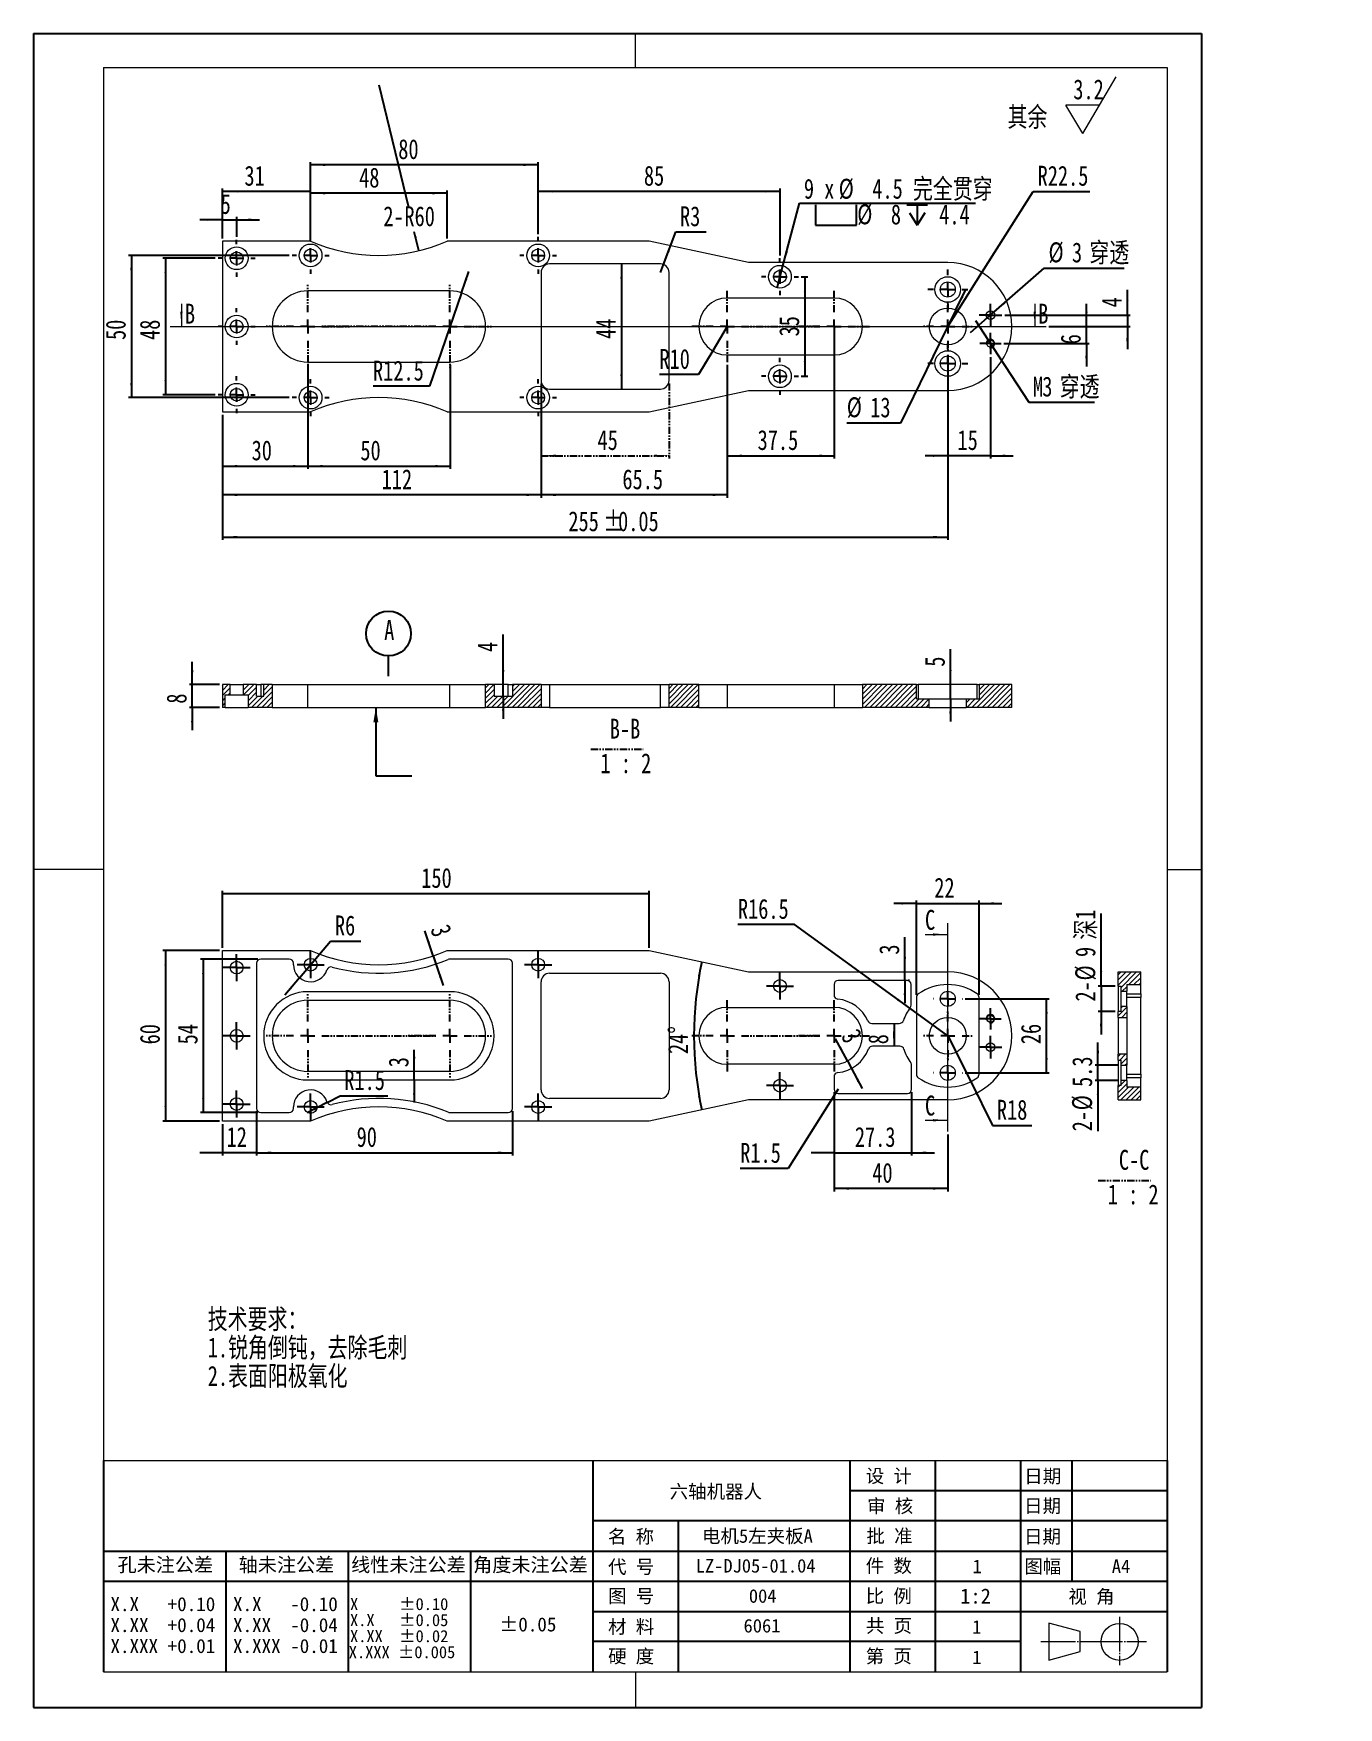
# Model space of a CAD drawing. Header units: millimetres. Extents: x 12 to 1159, y 8 to 1479.
import ezdxf

# ---------------------------------------------------------------- set-up
doc = ezdxf.new("R2010")
doc.units = ezdxf.units.MM
for name, pattern in [('SLD-中心线', [34.29, 30.48, -1.27, 1.27, -1.27]), ('SLD-双点画线', [12.7, 6.35, -1.27, 1.27, -1.27, 1.27, -1.27]), ('SLD-实线', [0])]:
    doc.linetypes.add(name, pattern=pattern)
for name, color, linetype in [('FORMAT', 7, 'SLD-实线'), ('双点划线层', 6, 'SLD-双点画线'), ('图框', 7, 'SLD-实线'), ('尺寸', 102, 'SLD-实线'), ('标注层', 96, 'SLD-实线'), ('细线层', 9, 'SLD-实线')]:
    doc.layers.add(name, color=color, linetype=linetype)
doc.layers.add('粗实线', color=7, linetype='SLD-实线', lineweight=15)
doc.styles.add('SLDTEXTSTYLE0', font='HYSWLONGFANGSONG.TTF', dxfattribs={"bigfont": 'bigfont'})
doc.styles.add('SLDTEXTSTYLE1', font='SIMSUN.TTC')
doc.styles.add('SLDTEXTSTYLE2', font='SIMSUN.TTC', dxfattribs={"bigfont": 'bigfont'})
doc.styles.add('SLDTEXTSTYLE3', font='HYSWLONGFANGSONG.TTF')
doc.styles.get("Standard").update_dxf_attribs({"font": 'HYSWLONGFANGSONG.TTF'})
doc.dimstyles.new('SLDDIMSTYLE0', dxfattribs={"dimtxt": 17.5, "dimasz": 13, "dimexe": 0, "dimexo": 0.0625, "dimgap": 4.375, "dimtad": 1, "dimdec": 3, "dimlfac": 2, "dimrnd": 1e-09, "dimzin": 12, "dimdsep": 46, "dimtxsty": 'SLDTEXTSTYLE3', "dimsah": 1, "dimcen": 0.09, "dimadec": 0, "dimazin": 3, "dimtfac": 1, "dimtdec": 3, "dimtmove": 0, "dimatfit": 0, "dimfxl": 0, "dimfrac": 2, "dimtolj": 1, "dimtzin": 12, "dimarcsym": 0})
doc.dimstyles.new('SLDDIMSTYLE1', dxfattribs={"dimtxt": 17.5, "dimasz": 13, "dimexe": 0, "dimexo": 0.0625, "dimgap": 4.375, "dimtad": 1, "dimdec": 3, "dimlfac": 2, "dimrnd": 1e-09, "dimzin": 12, "dimdsep": 46, "dimtxsty": 'SLDTEXTSTYLE3', "dimsah": 1, "dimcen": 0.09, "dimadec": 0, "dimazin": 3, "dimtfac": 1, "dimtdec": 3, "dimtofl": 0, "dimtmove": 0, "dimatfit": 3, "dimfxl": 0, "dimfrac": 2, "dimtolj": 1, "dimtzin": 12, "dimarcsym": 0})
doc.dimstyles.new('SLDDIMSTYLE11', dxfattribs={"dimtxt": 0, "dimasz": 13, "dimexe": 0, "dimexo": 0.0625, "dimgap": 0, "dimtad": 0, "dimtih": 1, "dimtoh": 1, "dimdec": 0, "dimrnd": 1e-09, "dimzin": 0, "dimdsep": 46, "dimtxsty": 'Standard', "dimsah": 1, "dimcen": 0.09, "dimadec": 0, "dimazin": 0, "dimtfac": 13, "dimtdec": 0, "dimtofl": 0, "dimtmove": 0, "dimatfit": 3, "dimfxl": 0, "dimfrac": 2, "dimtolj": 1, "dimtzin": 0, "dimarcsym": 0})
doc.dimstyles.new('SLDDIMSTYLE12', dxfattribs={"dimtxt": 17.5, "dimasz": 13, "dimexe": 0, "dimexo": 0.0625, "dimgap": 4.375, "dimtad": 1, "dimdec": 4, "dimlfac": 2, "dimzin": 12, "dimdsep": 46, "dimtxsty": 'SLDTEXTSTYLE3', "dimsah": 1, "dimcen": 0.09, "dimadec": 0, "dimazin": 3, "dimtfac": 1, "dimtofl": 0, "dimtmove": 0, "dimatfit": 3, "dimfxl": 0, "dimfrac": 2, "dimtolj": 1, "dimtzin": 12, "dimarcsym": 0})
doc.dimstyles.new('SLDDIMSTYLE13', dxfattribs={"dimtxt": 17.5, "dimasz": 13, "dimexe": 0, "dimexo": 0.0625, "dimgap": 4.375, "dimtad": 1, "dimdec": 1, "dimlfac": 2, "dimrnd": 1e-09, "dimzin": 12, "dimdsep": 46, "dimtxsty": 'SLDTEXTSTYLE3', "dimsah": 1, "dimcen": 0.09, "dimadec": 0, "dimazin": 3, "dimtfac": 1, "dimtmove": 0, "dimatfit": 0, "dimfxl": 0, "dimfrac": 2, "dimtolj": 1, "dimtzin": 12, "dimarcsym": 0})
doc.dimstyles.new('SLDDIMSTYLE14', dxfattribs={"dimtxt": 17.5, "dimasz": 13, "dimexe": 0, "dimexo": 0.0625, "dimgap": 4.375, "dimtad": 0, "dimtih": 1, "dimtoh": 1, "dimdec": 1, "dimlfac": 2, "dimrnd": 1e-09, "dimzin": 12, "dimdsep": 46, "dimtxsty": 'SLDTEXTSTYLE3', "dimsah": 1, "dimcen": 0, "dimadec": 0, "dimazin": 3, "dimtfac": 1, "dimtofl": 0, "dimtmove": 0, "dimatfit": 3, "dimfxl": 0, "dimfrac": 2, "dimtolj": 1, "dimtzin": 12, "dimarcsym": 0})
doc.dimstyles.new('SLDDIMSTYLE2', dxfattribs={"dimtxt": 17.5, "dimasz": 13, "dimexe": 0, "dimexo": 0.0625, "dimgap": 4.375, "dimtad": 0, "dimtih": 1, "dimtoh": 1, "dimdec": 3, "dimlfac": 2, "dimrnd": 1e-09, "dimzin": 12, "dimdsep": 46, "dimtxsty": 'SLDTEXTSTYLE3', "dimsah": 1, "dimcen": 0, "dimadec": 0, "dimazin": 3, "dimtfac": 1, "dimtdec": 3, "dimtofl": 0, "dimtmove": 1, "dimatfit": 3, "dimfxl": 0, "dimfrac": 2, "dimtolj": 1, "dimtzin": 12, "dimarcsym": 0})
doc.dimstyles.new('SLDDIMSTYLE3', dxfattribs={"dimtxt": 17.5, "dimasz": 13, "dimexe": 0, "dimexo": 0.0625, "dimgap": 4.375, "dimtad": 0, "dimtih": 1, "dimtoh": 1, "dimdec": 3, "dimlfac": 2, "dimrnd": 1e-09, "dimzin": 12, "dimdsep": 46, "dimtxsty": 'SLDTEXTSTYLE3', "dimsah": 1, "dimcen": 0, "dimadec": 0, "dimazin": 3, "dimtfac": 1, "dimtdec": 3, "dimtofl": 0, "dimtmove": 0, "dimatfit": 3, "dimfxl": 0, "dimfrac": 2, "dimtolj": 1, "dimtzin": 12, "dimarcsym": 0})
doc.dimstyles.new('SLDDIMSTYLE4', dxfattribs={"dimtxt": 17.5, "dimasz": 13, "dimexe": 0, "dimexo": 0.0625, "dimgap": 4.375, "dimtad": 1, "dimdec": 1, "dimlfac": 2, "dimrnd": 1e-09, "dimzin": 12, "dimdsep": 46, "dimtxsty": 'SLDTEXTSTYLE3', "dimsah": 1, "dimcen": 0.09, "dimadec": 0, "dimazin": 3, "dimtfac": 1, "dimtofl": 0, "dimtmove": 0, "dimatfit": 3, "dimfxl": 0, "dimfrac": 2, "dimtolj": 1, "dimtzin": 12, "dimarcsym": 0})
doc.dimstyles.new('SLDDIMSTYLE5', dxfattribs={"dimtxt": 17.5, "dimasz": 13, "dimexe": 0, "dimexo": 0.0625, "dimgap": 4.375, "dimtad": 0, "dimtih": 1, "dimtoh": 1, "dimdec": 3, "dimlfac": 2, "dimrnd": 1e-09, "dimzin": 12, "dimdsep": 46, "dimtxsty": 'SLDTEXTSTYLE3', "dimsah": 1, "dimcen": 0, "dimadec": 0, "dimazin": 3, "dimtfac": 1, "dimtdec": 3, "dimtofl": 0, "dimtmove": 0, "dimatfit": 3, "dimfxl": 0, "dimfrac": 2, "dimtolj": 1, "dimtzin": 12, "dimarcsym": 0})
doc.dimstyles.new('SLDDIMSTYLE6', dxfattribs={"dimtxt": 17.5, "dimasz": 13, "dimexe": 0, "dimexo": 0.0625, "dimgap": 4.375, "dimtad": 0, "dimtih": 1, "dimtoh": 1, "dimdec": 3, "dimlfac": 2, "dimrnd": 1e-09, "dimzin": 12, "dimdsep": 46, "dimtxsty": 'SLDTEXTSTYLE3', "dimsah": 1, "dimcen": 0, "dimadec": 0, "dimazin": 3, "dimtfac": 1, "dimtdec": 3, "dimtmove": 0, "dimatfit": 3, "dimfxl": 0, "dimfrac": 2, "dimtolj": 1, "dimtzin": 12, "dimarcsym": 0})
doc.dimstyles.new('SLDDIMSTYLE7', dxfattribs={"dimtxt": 17.5, "dimasz": 13, "dimexe": 0, "dimexo": 0.0625, "dimgap": 4.375, "dimtad": 0, "dimtih": 1, "dimtoh": 1, "dimdec": 3, "dimlfac": 2, "dimrnd": 1e-09, "dimzin": 12, "dimdsep": 46, "dimtxsty": 'SLDTEXTSTYLE3', "dimsah": 1, "dimcen": 0, "dimadec": 0, "dimazin": 3, "dimtfac": 1, "dimtdec": 3, "dimtmove": 0, "dimatfit": 3, "dimfxl": 0, "dimfrac": 2, "dimtolj": 1, "dimtzin": 12, "dimarcsym": 0})
doc.dimstyles.new('SLDDIMSTYLE8', dxfattribs={"dimtxt": 17.5, "dimasz": 13, "dimexe": 0, "dimexo": 0.0625, "dimgap": 4.375, "dimtad": 0, "dimtih": 1, "dimtoh": 1, "dimdec": 0, "dimlfac": 2, "dimrnd": 1e-09, "dimzin": 12, "dimdsep": 46, "dimtxsty": 'SLDTEXTSTYLE3', "dimblk1": 'NONE', "dimsah": 1, "dimcen": 0, "dimadec": 0, "dimazin": 3, "dimtfac": 1, "dimtdec": 3, "dimtmove": 0, "dimatfit": 3, "dimldrblk": 'NONE', "dimfxl": 0, "dimfrac": 2, "dimtolj": 1, "dimtzin": 12, "dimarcsym": 0})
doc.dimstyles.new('SLDDIMSTYLE9', dxfattribs={"dimtxt": 17.5, "dimasz": 13, "dimexe": 0, "dimexo": 0.0625, "dimgap": 4.375, "dimtad": 0, "dimtih": 1, "dimtoh": 1, "dimdec": 3, "dimlfac": 2, "dimrnd": 1e-09, "dimzin": 12, "dimdsep": 46, "dimtxsty": 'SLDTEXTSTYLE3', "dimsah": 1, "dimcen": 0, "dimadec": 0, "dimazin": 3, "dimtfac": 1, "dimtdec": 3, "dimtmove": 0, "dimatfit": 3, "dimfxl": 0, "dimfrac": 2, "dimtolj": 1, "dimtzin": 12, "dimarcsym": 0})

msp = doc.modelspace()

# ---------------------------------------------------------------- texts
at = {"color": 7, "linetype": 'SLD-实线', "lineweight": 0}
for s, insert, char_height, attachment_point, style in [('\\M+191B4\\M+1975D', (868.572326, 1414.510576), 17.5, 1, 'SLDTEXTSTYLE0'), ('\\M+1985A轴\\M+18AF7\\M+18AED\\M+1906C', (612.237798, 203.325649), 11.90625, 2, 'SLDTEXTSTYLE2'), ('电\\M+18AF75\\M+18DB6夹\\M+194C2A', (648.7353, 164.237596), 11.90625, 2, 'SLDTEXTSTYLE2'), ('LZ-DJ05-01.04', (647.185, 138.029128), 11.90625, 2, 'SLDTEXTSTYLE1'), ('1', (841.850391, 137.497212), 11.90625, 2, 'SLDTEXTSTYLE1'), ('004', (653.386179, 111.49171), 11.90625, 2, 'SLDTEXTSTYLE1'), ('6061', (652.766062, 85.35913), 11.90625, 2, 'SLDTEXTSTYLE1')]:
    msp.add_mtext(s, dxfattribs=dict(at, insert=insert, char_height=char_height, attachment_point=attachment_point, style=style))
at = {"color": 7, "linetype": 'Continuous', "char_height": 17.5, "attachment_point": 1, "style": 'SLDTEXTSTYLE3'}
for s, insert in [('B', (145.581814, 1241.437963)), ('B', (895.55786, 1241.437963)), ('C', (796.053742, 708.639741)), ('C', (796.053742, 545.394035))]:
    msp.add_mtext(s, dxfattribs=dict(at, insert=insert))
at = {"layer": 'FORMAT', "attachment_point": 2}
for s, insert, char_height, style in [('设 计', (764.220492, 217.03198), 11.90625, 'SLDTEXTSTYLE2'), ('\\M+193FA\\M+18AFA', (899.478029, 216.796914), 11.90625, 'SLDTEXTSTYLE2'), ('审 \\M+18A6A', (765.405427, 190.622289), 11.90625, 'SLDTEXTSTYLE2'), ('\\M+193FA\\M+18AFA', (899.340968, 190.71616), 11.90625, 'SLDTEXTSTYLE2'), ('\\M+196BC \\M+18FCC', (537.612521, 163.781879), 11.90625, 'SLDTEXTSTYLE2'), ('\\M+194E1 \\M+18F79', (764.832721, 164.237596), 11.90625, 'SLDTEXTSTYLE2'), ('\\M+193FA\\M+18AFA', (899.259044, 163.755148), 11.90625, 'SLDTEXTSTYLE2'), ('\\M+18D45\\M+196A2\\M+1928D\\M+18CF6\\M+18DB7', (128.380477, 139.151511), 12.3125, 'SLDTEXTSTYLE2'), ('轴\\M+196A2\\M+1928D\\M+18CF6\\M+18DB7', (234.861575, 139.151511), 12.3125, 'SLDTEXTSTYLE2'), ('线\\M+190AB\\M+196A2\\M+1928D\\M+18CF6\\M+18DB7', (342.044825, 139.151511), 12.3125, 'SLDTEXTSTYLE2'), ('\\M+18A70\\M+19378\\M+196A2\\M+1928D\\M+18CF6\\M+18DB7', (449.295754, 139.151511), 12.3125, 'SLDTEXTSTYLE2'), ('\\M+191E3 \\M+18D86', (537.762399, 137.159886), 11.90625, 'SLDTEXTSTYLE2'), ('\\M+18C8F \\M+19094', (764.220492, 138.029128), 11.90625, 'SLDTEXTSTYLE2'), ('图\\M+1959D', (899.55258, 137.497212), 11.90625, 'SLDTEXTSTYLE2'), ('A4', (968.297039, 137.624995), 11.90625, 'SLDTEXTSTYLE1'), ('图 \\M+18D86', (537.762399, 111.49171), 11.90625, 'SLDTEXTSTYLE2'), ('\\M+194E4 \\M+197E1', (764.220492, 111.49171), 11.90625, 'SLDTEXTSTYLE2'), ('1:2', (840.455782, 112.097674), 13.2291667, 'SLDTEXTSTYLE1'), ('视 \\M+18A70', (942.306641, 110.954261), 11.90625, 'SLDTEXTSTYLE2'), ('±0.05', (446.952063, 86.688955), 12.3125, 'SLDTEXTSTYLE1'), ('\\M+18DDE \\M+197BF', (537.762399, 84.542922), 11.90625, 'SLDTEXTSTYLE2'), ('\\M+18BA4 页', (764.412725, 85.35913), 11.90625, 'SLDTEXTSTYLE2'), ('1', (841.489188, 84.219227), 11.90625, 'SLDTEXTSTYLE1'), ('\\M+18D64 \\M+19378', (537.762399, 58.568086), 11.90625, 'SLDTEXTSTYLE2'), ('\\M+191E6 页', (764.220492, 58.568086), 11.90625, 'SLDTEXTSTYLE2'), ('1', (841.5657, 57.580532), 11.90625, 'SLDTEXTSTYLE1')]:
    msp.add_mtext(s, dxfattribs=dict(at, insert=insert, char_height=char_height, style=style))

# ---------------------------------------------------------------- blocks, each defined once
blk = doc.blocks.new('SW_NOTE_0')
at = {"color": 0, "linetype": 'SLD-实线', "lineweight": 0, "char_height": 17.5, "attachment_point": 1, "style": 'SLDTEXTSTYLE0'}
for s, insert in [('\\M+18B5A术\\M+19776\\M+18B81\\M+18146', (0, 22.6)), ('1.锐\\M+18A70\\M+1937C钝\\M+18143\\M+18B8E\\M+18F9C\\M+196D1\\M+18E68', (0, -2.4)), ('2.\\M+1955C\\M+196CA阳极氧\\M+189BB', (0, -27.4))]:
    blk.add_mtext(s, dxfattribs=dict(at, insert=insert))
blk = doc.blocks.new('SW_NOTE_1')
at = {"layer": 'FORMAT', "color": 0, "char_height": 12.312, "attachment_point": 2, "style": 'SLDTEXTSTYLE1'}
for s, insert in [('X.X   +0.10', (38.1, 14.3)), ('X.XX  +0.04', (38.1, -4.1)), ('X.XXX +0.01', (38.1, -22.5))]:
    blk.add_mtext(s, dxfattribs=dict(at, insert=insert))
blk = doc.blocks.new('SW_NOTE_2')
at = {"layer": 'FORMAT', "color": 0, "char_height": 12.312, "attachment_point": 2, "style": 'SLDTEXTSTYLE1'}
for s, insert in [('X.X   -0.10', (38.1, 14.3)), ('X.XX  -0.04', (38.1, -4.1)), ('X.XXX -0.01', (38.1, -22.5))]:
    blk.add_mtext(s, dxfattribs=dict(at, insert=insert))
blk = doc.blocks.new('SW_NOTE_3')
at = {"layer": 'FORMAT', "color": 0, "char_height": 10.583, "attachment_point": 2, "style": 'SLDTEXTSTYLE1'}
for s, insert in [('X     ±0.10', (35.9, 12.3)), ('X.X   ±0.05', (35.9, -1.8)), (' X.XXX ±0.005', (34.8, -30)), ('X.XX  ±0.02', (35.9, -15.9))]:
    blk.add_mtext(s, dxfattribs=dict(at, insert=insert))
blk = doc.blocks.new('SW_SFSYMBOL_0')
at = {"color": 0, "linetype": 'SLD-实线', "lineweight": 0}
for p, q in [((8.3, -25), (37.7, 25)), ((8.3, -25), (-6.5, 0)), ((23, 0), (-6.5, 0))]:
    blk.add_line(p, q, dxfattribs=at)
at = {"color": 0, "linetype": 'SLD-实线', "lineweight": 0, "insert": (0, 22.6), "char_height": 17.5, "attachment_point": 1, "style": 'SLDTEXTSTYLE3'}
blk.add_mtext('3.2', dxfattribs=at)
blk = doc.blocks.new('_D')
at = {"layer": '标注层'}
for p, q in [((937.9, 1221.4), (937.9, 1241.4)), ((905, 1221.4), (940.4, 1221.4)), ((937.9, 1206.4), (937.9, 1221.4)), ((865.4, 1206.4), (940.4, 1206.4)), ((937.9, 1206.4), (937.9, 1186.4))]:
    blk.add_line(p, q, dxfattribs=at)
for points in [[(937.9, 1221.4), (938.9, 1234.4), (936.9, 1234.4)], [(937.9, 1206.4), (936.9, 1193.4), (938.9, 1193.4)]]:
    blk.add_solid(points, dxfattribs=at)
at = {"layer": '标注层', "insert": (915.3, 1205.8, 0.3), "char_height": 17.5, "attachment_point": 1, "rotation": 90, "style": 'SLDTEXTSTYLE3'}
blk.add_mtext('6', dxfattribs=at)
blk = doc.blocks.new('_D_1')
at = {"layer": '标注层'}
for p, q in [((973.9, 1231.4), (973.9, 1253.6)), ((866.1, 1231.4), (976.4, 1231.4)), ((905, 1221.4), (976.4, 1221.4)), ((973.9, 1231.4), (973.9, 1221.4)), ((973.9, 1221.4), (973.9, 1201.4))]:
    blk.add_line(p, q, dxfattribs=at)
for points in [[(973.9, 1231.4), (974.9, 1244.4), (972.9, 1244.4)], [(973.9, 1221.4), (972.9, 1208.4), (974.9, 1208.4)]]:
    blk.add_solid(points, dxfattribs=at)
at = {"layer": '标注层', "insert": (951.4, 1238.2, 0.3), "char_height": 17.5, "attachment_point": 1, "rotation": 90, "style": 'SLDTEXTSTYLE3'}
blk.add_mtext('4', dxfattribs=at)
blk = doc.blocks.new('_D_2')
at = {"layer": '尺寸'}
for p, q in [((178.6, 1315.3), (158.6, 1315.3)), ((178.6, 1298.9), (178.6, 1317.8)), ((178.6, 1315.3), (191.1, 1315.3)), ((191.1, 1300.2), (191.1, 1317.8)), ((191.1, 1315.3), (211.1, 1315.3))]:
    blk.add_line(p, q, dxfattribs=at)
for points in [[(178.6, 1315.3), (165.6, 1316.3), (165.6, 1314.3)], [(191.1, 1315.3), (204.1, 1314.3), (204.1, 1316.3)]]:
    blk.add_solid(points, dxfattribs=at)
at = {"layer": '尺寸', "insert": (177, 1337.9, -9.8), "char_height": 17.5, "attachment_point": 1, "style": 'SLDTEXTSTYLE3'}
blk.add_mtext('5', dxfattribs=at)
blk = doc.blocks.new('_D_3')
at = {"layer": '尺寸'}
for p, q in [((178.6, 1298.9), (178.6, 1342.7)), ((256.1, 1340.2), (178.6, 1340.2)), ((256.1, 1302.7), (256.1, 1342.7))]:
    blk.add_line(p, q, dxfattribs=at)
for points in [[(178.6, 1340.2), (191.6, 1339.2), (191.6, 1341.2)], [(256.1, 1340.2), (243.1, 1341.2), (243.1, 1339.2)]]:
    blk.add_solid(points, dxfattribs=at)
at = {"layer": '尺寸', "insert": (197.9, 1362.7, -9.8), "char_height": 17.5, "attachment_point": 1, "style": 'SLDTEXTSTYLE3'}
blk.add_mtext('31', dxfattribs=at)
blk = doc.blocks.new('_D_4')
at = {"layer": '尺寸'}
for p, q in [((256.1, 1302.7), (256.1, 1366)), ((456.1, 1363.5), (256.1, 1363.5)), ((456.1, 1302.7), (456.1, 1366))]:
    blk.add_line(p, q, dxfattribs=at)
for points in [[(256.1, 1363.5), (269.1, 1362.5), (269.1, 1364.5)], [(456.1, 1363.5), (443.1, 1364.5), (443.1, 1362.5)]]:
    blk.add_solid(points, dxfattribs=at)
at = {"layer": '尺寸', "insert": (333.1, 1386.1, -9.8), "char_height": 17.5, "attachment_point": 1, "style": 'SLDTEXTSTYLE3'}
blk.add_mtext('80', dxfattribs=at)
blk = doc.blocks.new('_D_5')
at = {"layer": '尺寸'}
for p, q in [((456.1, 1302.7), (456.1, 1342.7)), ((668.6, 1340.2), (456.1, 1340.2)), ((668.6, 1283.9), (668.6, 1342.7))]:
    blk.add_line(p, q, dxfattribs=at)
for points in [[(456.1, 1340.2), (469.1, 1339.2), (469.1, 1341.2)], [(668.6, 1340.2), (655.6, 1341.2), (655.6, 1339.2)]]:
    blk.add_solid(points, dxfattribs=at)
at = {"layer": '尺寸', "insert": (549, 1362.7, -9.8), "char_height": 17.5, "attachment_point": 1, "style": 'SLDTEXTSTYLE3'}
blk.add_mtext('85', dxfattribs=at)
blk = doc.blocks.new('_D_6')
at = {"layer": '标注层'}
for p, q in [((172.3, 1281.4), (126.1, 1281.4)), ((128.6, 1281.4), (128.6, 1161.4)), ((172.3, 1161.4), (126.1, 1161.4))]:
    blk.add_line(p, q, dxfattribs=at)
for points in [[(128.6, 1281.4), (127.6, 1268.4), (129.6, 1268.4)], [(128.6, 1161.4), (129.6, 1174.4), (127.6, 1174.4)]]:
    blk.add_solid(points, dxfattribs=at)
at = {"layer": '标注层', "insert": (106, 1209.6, -9.7), "char_height": 17.5, "attachment_point": 1, "rotation": 90, "style": 'SLDTEXTSTYLE3'}
blk.add_mtext('48', dxfattribs=at)
blk = doc.blocks.new('_D_7')
at = {"layer": '细线层'}
for p, q in [((237.3, 1283.9), (96.1, 1283.9)), ((98.6, 1283.9), (98.6, 1158.9)), ((237.3, 1158.9), (96.1, 1158.9))]:
    blk.add_line(p, q, dxfattribs=at)
for points in [[(98.6, 1283.9), (97.6, 1270.9), (99.6, 1270.9)], [(98.6, 1158.9), (99.6, 1171.9), (97.6, 1171.9)]]:
    blk.add_solid(points, dxfattribs=at)
at = {"layer": '细线层', "insert": (76, 1209.6, -9.7), "char_height": 17.5, "attachment_point": 1, "rotation": 90, "style": 'SLDTEXTSTYLE3'}
blk.add_mtext('50', dxfattribs=at)
blk = doc.blocks.new('_D_8')
at = {"layer": '标注层'}
for p, q in [((253.6, 1187.7), (253.6, 1096.2)), ((378.6, 1187.7), (378.6, 1096.2)), ((253.6, 1098.7), (378.6, 1098.7))]:
    blk.add_line(p, q, dxfattribs=at)
for points in [[(253.6, 1098.7), (266.6, 1097.7), (266.6, 1099.7)], [(378.6, 1098.7), (365.6, 1099.7), (365.6, 1097.7)]]:
    blk.add_solid(points, dxfattribs=at)
at = {"layer": '标注层', "insert": (299.8, 1121.3, -9.8), "char_height": 17.5, "attachment_point": 1, "style": 'SLDTEXTSTYLE3'}
blk.add_mtext('50', dxfattribs=at)
blk = doc.blocks.new('_D_9')
at = {"layer": '双点划线层'}
for p, q in [((458.6, 1171.4), (458.6, 1105.3)), ((571.1, 1171.4), (571.1, 1105.3)), ((458.6, 1107.8), (571.1, 1107.8))]:
    blk.add_line(p, q, dxfattribs=at)
for points in [[(458.6, 1107.8), (471.6, 1106.8), (471.6, 1108.8)], [(571.1, 1107.8), (558.1, 1108.8), (558.1, 1106.8)]]:
    blk.add_solid(points, dxfattribs=at)
at = {"layer": '双点划线层', "insert": (508.2, 1130.4, -9.8), "char_height": 17.5, "attachment_point": 1, "style": 'SLDTEXTSTYLE3'}
blk.add_mtext('45', dxfattribs=at)
blk = doc.blocks.new('_D_10')
at = {"layer": '标注层'}
for p, q in [((716.1, 1218.9), (716.1, 1105.3)), ((622.3, 1187.7), (622.3, 1105.3)), ((622.3, 1107.8), (716.1, 1107.8))]:
    blk.add_line(p, q, dxfattribs=at)
for points in [[(622.3, 1107.8), (635.3, 1106.8), (635.3, 1108.8)], [(716.1, 1107.8), (703.1, 1108.8), (703.1, 1106.8)]]:
    blk.add_solid(points, dxfattribs=at)
at = {"layer": '标注层', "insert": (648.9, 1130.4, -9.8), "char_height": 17.5, "attachment_point": 1, "style": 'SLDTEXTSTYLE3'}
blk.add_mtext('37.5', dxfattribs=at)
blk = doc.blocks.new('_D_11')
at = {"layer": '标注层'}
for p, q in [((253.6, 1181.4), (253.6, 1096.2)), ((178.6, 1143.9), (178.6, 1096.2)), ((178.6, 1098.7), (253.6, 1098.7))]:
    blk.add_line(p, q, dxfattribs=at)
for points in [[(178.6, 1098.7), (191.6, 1097.7), (191.6, 1099.7)], [(253.6, 1098.7), (240.6, 1099.7), (240.6, 1097.7)]]:
    blk.add_solid(points, dxfattribs=at)
at = {"layer": '标注层', "insert": (204.2, 1121.3, -9.8), "char_height": 17.5, "attachment_point": 1, "style": 'SLDTEXTSTYLE3'}
blk.add_mtext('30', dxfattribs=at)
blk = doc.blocks.new('_D_12')
at = {"layer": '标注层'}
for p, q in [((388.6, 1251), (395.1, 1269.9)), ((388.6, 1251), (360.6, 1168.9)), ((360.6, 1168.9), (310.9, 1168.9))]:
    blk.add_line(p, q, dxfattribs=at)
blk.add_solid([(388.6, 1251), (393.8, 1263), (391.9, 1263.6)], dxfattribs=at)
at = {"layer": '标注层', "insert": (310.9, 1191.4, -9.8), "char_height": 17.5, "attachment_point": 1, "style": 'SLDTEXTSTYLE3'}
blk.add_mtext('R12.5', dxfattribs=at)
blk = doc.blocks.new('_D_13')
at = {"layer": '标注层'}
for p, q in [((316.1, 1433.9), (342, 1326.2)), ((351.1, 1288.1), (347.2, 1304.5))]:
    blk.add_line(p, q, dxfattribs=at)
blk.add_solid([(351.1, 1288.1), (349, 1301), (347.1, 1300.5)], dxfattribs=at)
at = {"layer": '标注层', "char_height": 17.5, "attachment_point": 1, "style": 'SLDTEXTSTYLE3'}
for s, insert in [('2-', (320, 1327.1, -9.8)), ('R60', (338.5, 1327.1, -9.8))]:
    blk.add_mtext(s, dxfattribs=dict(at, insert=insert))
blk = doc.blocks.new('_D_14')
at = {"layer": '标注层'}
for p, q in [((256.1, 1298.9), (256.1, 1341.1)), ((376, 1298.9), (376, 1341.1)), ((376, 1338.6), (256.1, 1338.6))]:
    blk.add_line(p, q, dxfattribs=at)
for points in [[(256.1, 1338.6), (269.1, 1337.6), (269.1, 1339.6)], [(376, 1338.6), (363, 1339.6), (363, 1337.6)]]:
    blk.add_solid(points, dxfattribs=at)
at = {"layer": '标注层', "insert": (298.7, 1361.1, -9.8), "char_height": 17.5, "attachment_point": 1, "style": 'SLDTEXTSTYLE3'}
blk.add_mtext('48', dxfattribs=at)
blk = doc.blocks.new('_D_15')
at = {"layer": '标注层'}
for p, q in [((458.6, 1171.4), (458.6, 1070.9)), ((178.6, 1143.9), (178.6, 1070.9)), ((458.6, 1073.4), (178.6, 1073.4))]:
    blk.add_line(p, q, dxfattribs=at)
for points in [[(178.6, 1073.4), (191.6, 1072.4), (191.6, 1074.4)], [(458.6, 1073.4), (445.6, 1074.4), (445.6, 1072.4)]]:
    blk.add_solid(points, dxfattribs=at)
at = {"layer": '标注层', "insert": (318.5, 1095.9, -9.8), "char_height": 17.5, "attachment_point": 1, "style": 'SLDTEXTSTYLE3'}
blk.add_mtext('112', dxfattribs=at)
blk = doc.blocks.new('_D_16')
at = {"layer": '标注层'}
for p, q in [((622.3, 1187.7), (622.3, 1070.9)), ((458.6, 1171.4), (458.6, 1070.9)), ((622.3, 1073.4), (458.6, 1073.4))]:
    blk.add_line(p, q, dxfattribs=at)
for points in [[(458.6, 1073.4), (471.6, 1072.4), (471.6, 1074.4)], [(622.3, 1073.4), (609.3, 1074.4), (609.3, 1072.4)]]:
    blk.add_solid(points, dxfattribs=at)
at = {"layer": '标注层', "insert": (530.1, 1095.9, -9.8), "char_height": 17.5, "attachment_point": 1, "style": 'SLDTEXTSTYLE3'}
blk.add_mtext('65.5', dxfattribs=at)
blk = doc.blocks.new('_D_17')
at = {"layer": '标注层'}
blk.add_line((529.3, 1276.4), (529.3, 1166.4), dxfattribs=at)
for points in [[(529.3, 1276.4), (528.3, 1263.4), (530.3, 1263.4)], [(529.3, 1166.4), (530.3, 1179.4), (528.3, 1179.4)]]:
    blk.add_solid(points, dxfattribs=at)
at = {"layer": '标注层', "insert": (506.8, 1210.5, -9.7), "char_height": 17.5, "attachment_point": 1, "rotation": 90, "style": 'SLDTEXTSTYLE3'}
blk.add_mtext('44', dxfattribs=at)
blk = doc.blocks.new('_D_18')
at = {"layer": '标注层'}
for p, q in [((566.2, 1276), (576.9, 1304.5)), ((576.9, 1304.5), (603.7, 1304.5)), ((563.6, 1268.9), (566.2, 1276))]:
    blk.add_line(p, q, dxfattribs=at)
blk.add_solid([(566.2, 1276), (571.7, 1287.8), (569.8, 1288.5)], dxfattribs=at)
at = {"layer": '标注层', "insert": (580.7, 1327.1, -9.8), "char_height": 17.5, "attachment_point": 1, "style": 'SLDTEXTSTYLE3'}
blk.add_mtext('R3', dxfattribs=at)
blk = doc.blocks.new('_D_19')
at = {"layer": '标注层'}
for p, q in [((622.3, 1221.4), (609.5, 1200)), ((609.5, 1200), (597, 1179.2)), ((597, 1179.2), (562.6, 1179.2))]:
    blk.add_line(p, q, dxfattribs=at)
blk.add_solid([(609.5, 1200), (601.9, 1189.4), (603.6, 1188.3)], dxfattribs=at)
at = {"layer": '标注层', "insert": (562.6, 1201.7, -9.8), "char_height": 17.5, "attachment_point": 1, "style": 'SLDTEXTSTYLE3'}
blk.add_mtext('R10', dxfattribs=at)
blk = doc.blocks.new('_D_20')
at = {"layer": '标注层'}
for p, q in [((816.1, 1196.4), (816.1, 1033.9)), ((178.6, 1143.9), (178.6, 1033.9)), ((178.6, 1036.4), (816.1, 1036.4))]:
    blk.add_line(p, q, dxfattribs=at)
for points in [[(178.6, 1036.4), (191.6, 1035.4), (191.6, 1037.4)], [(816.1, 1036.4), (803.1, 1037.4), (803.1, 1035.4)]]:
    blk.add_solid(points, dxfattribs=at)
at = {"layer": '标注层', "char_height": 17.5, "attachment_point": 1, "style": 'SLDTEXTSTYLE3'}
for s, insert in [('%%p', (513.3, 1059.1, -9.8)), ('255', (482.6, 1059, -9.8)), ('0.05', (526.3, 1059, -9.8))]:
    blk.add_mtext(s, dxfattribs=dict(at, insert=insert))
blk = doc.blocks.new('_D_21')
at = {"layer": '标注层'}
for p, q in [((687.3, 1265.2), (693, 1265.2)), ((690.5, 1265.2), (690.5, 1177.7)), ((687.3, 1177.7), (693, 1177.7))]:
    blk.add_line(p, q, dxfattribs=at)
for points in [[(690.5, 1265.2), (689.5, 1252.2), (691.5, 1252.2)], [(690.5, 1177.7), (691.5, 1190.7), (689.5, 1190.7)]]:
    blk.add_solid(points, dxfattribs=at)
at = {"layer": '标注层', "insert": (667.9, 1212.7, -9.7), "char_height": 17.5, "attachment_point": 1, "rotation": 90, "style": 'SLDTEXTSTYLE3'}
blk.add_mtext('35', dxfattribs=at)
blk = doc.blocks.new('_D_22')
at = {"layer": '标注层'}
for p, q in [((816.1, 1196.4), (816.1, 1105.3)), ((853.6, 1194.6), (853.6, 1105.3)), ((816.1, 1107.8), (796.1, 1107.8)), ((853.6, 1107.8), (816.1, 1107.8)), ((853.6, 1107.8), (873.6, 1107.8))]:
    blk.add_line(p, q, dxfattribs=at)
for points in [[(816.1, 1107.8), (803.1, 1108.8), (803.1, 1106.8)], [(853.6, 1107.8), (866.6, 1106.8), (866.6, 1108.8)]]:
    blk.add_solid(points, dxfattribs=at)
at = {"layer": '标注层', "insert": (824.6, 1130.4, -9.8), "char_height": 17.5, "attachment_point": 1, "style": 'SLDTEXTSTYLE3'}
blk.add_mtext('15', dxfattribs=at)
blk = doc.blocks.new('_D_23')
at = {"layer": '标注层'}
for p, q in [((856.4, 1233.9), (900.8, 1272.8)), ((900.8, 1272.8), (971.1, 1272.8)), ((850.7, 1229), (835.7, 1215.8)), ((850.7, 1229), (856.4, 1233.9))]:
    blk.add_line(p, q, dxfattribs=at)
for points in [[(856.4, 1233.9), (866.8, 1241.7), (865.5, 1243.2)], [(850.7, 1229), (840.3, 1221.2), (841.6, 1219.7)]]:
    blk.add_solid(points, dxfattribs=at)
at = {"layer": '标注层', "char_height": 17.5, "attachment_point": 1}
for s, insert, style in [('%%c', (904.6, 1295.4, -9.8), 'SLDTEXTSTYLE3'), ('3', (925.2, 1295.3, -9.8), 'SLDTEXTSTYLE3'), ('\\M+190FA\\M+193A7', (940.5, 1295.3, -9.8), 'SLDTEXTSTYLE0')]:
    blk.add_mtext(s, dxfattribs=dict(at, insert=insert, style=style))
blk = doc.blocks.new('_D_24')
at = {"layer": '标注层'}
for p, q in [((851.5, 1209.6), (840.6, 1226.3)), ((851.5, 1209.6), (855.6, 1203.3)), ((855.6, 1203.3), (887.2, 1154.8)), ((887.2, 1154.8), (945, 1154.8))]:
    blk.add_line(p, q, dxfattribs=at)
for points in [[(851.5, 1209.6), (845.2, 1221), (843.6, 1219.9)], [(855.6, 1203.3), (861.9, 1191.9), (863.5, 1192.9)]]:
    blk.add_solid(points, dxfattribs=at)
at = {"layer": '标注层', "char_height": 17.5, "attachment_point": 1}
for s, insert, style in [('M', (890.9, 1177.4, -9.8), 'SLDTEXTSTYLE3'), ('\\M+190FA\\M+193A7', (914.4, 1177.4, -9.8), 'SLDTEXTSTYLE0'), ('3', (899.1, 1177.4, -9.8), 'SLDTEXTSTYLE3')]:
    blk.add_mtext(s, dxfattribs=dict(at, insert=insert, style=style))
blk = doc.blocks.new('_D_25')
at = {"layer": '标注层'}
for p, q in [((846.1, 1269), (891.2, 1340.2)), ((891.2, 1340.2), (941, 1340.2)), ((816.1, 1221.4), (846.1, 1269))]:
    blk.add_line(p, q, dxfattribs=at)
blk.add_solid([(846.1, 1269), (853.9, 1279.4), (852.3, 1280.5)], dxfattribs=at)
at = {"layer": '标注层', "insert": (895, 1362.7, -9.8), "char_height": 17.5, "attachment_point": 1, "style": 'SLDTEXTSTYLE3'}
blk.add_mtext('R22.5', dxfattribs=at)
blk = doc.blocks.new('SW_SYMBOL_HOLE_SPOT')
at = {"layer": '标注层', "color": 0}
for p, q in [((0, 4375), (0, 375)), ((8000, 375), (8000, 4375)), ((0, 375), (8000, 375))]:
    blk.add_line(p, q, dxfattribs=at)
blk = doc.blocks.new('SW_SYMBOL_HOLE_DEPTH')
at = {"layer": '标注层', "color": 0}
for p, q in [((0, 4375), (4000, 4375)), ((2000, 4375), (2000, 375)), ((500, 2775), (2000, 375)), ((3500, 2775), (2000, 375))]:
    blk.add_line(p, q, dxfattribs=at)
blk = doc.blocks.new('_D_26')
at = {"layer": '标注层'}
for p, q in [((671.1, 1274.8), (685.8, 1329.7)), ((685.8, 1329.7), (840.3, 1329.7)), ((666, 1255.5), (671.1, 1274.8))]:
    blk.add_line(p, q, dxfattribs=at)
blk.add_solid([(671.1, 1274.8), (675.5, 1287.1), (673.5, 1287.7)], dxfattribs=at)
at = {"layer": '标注层', "xscale": 0.004511737089201878, "yscale": 0.004511737089201878, "zscale": 0.004511737089201878}
for name, p in [('SW_SYMBOL_HOLE_SPOT', (699.7, 1308.7)), ('SW_SYMBOL_HOLE_DEPTH', (780.1, 1308.7))]:
    blk.add_blockref(name, p, dxfattribs=at)
at = {"layer": '标注层', "char_height": 17.5, "attachment_point": 1}
for s, insert, style in [(' 4.5 \\M+18AAE\\M+19153贯\\M+190FA', (740.8, 1351.3, -9.8), 'SLDTEXTSTYLE0'), ('9 x ', (689.6, 1351.3, -9.8), 'SLDTEXTSTYLE3'), ('%%c', (720.2, 1351.3, -9.8), 'SLDTEXTSTYLE3'), ('%%c', (736.5, 1328.8, -9.8), 'SLDTEXTSTYLE3'), (' 8 ', (757.1, 1328.7, -9.8), 'SLDTEXTSTYLE3'), (' 4.4', (799.6, 1328.7, -9.8), 'SLDTEXTSTYLE3')]:
    blk.add_mtext(s, dxfattribs=dict(at, insert=insert, style=style))
blk = doc.blocks.new('_NONE')
blk = doc.blocks.new('_D_27')
at = {"layer": '标注层'}
for p, q in [((823.2, 1236), (831.9, 1254)), ((823.2, 1236), (808.9, 1206.8)), ((808.9, 1206.8), (774.6, 1136.6)), ((774.6, 1136.6), (727.3, 1136.6))]:
    blk.add_line(p, q, dxfattribs=at)
for points in [[(823.2, 1236), (829.8, 1247.3), (828, 1248.2)], [(808.9, 1206.8), (802.3, 1195.6), (804.1, 1194.7)]]:
    blk.add_solid(points, dxfattribs=at)
at = {"layer": '标注层', "char_height": 17.5, "attachment_point": 1, "style": 'SLDTEXTSTYLE3'}
for s, insert in [('%%c', (727.3, 1159.2, -9.8)), ('13', (747.9, 1159.1, -9.8))]:
    blk.add_mtext(s, dxfattribs=dict(at, insert=insert))
blk = doc.blocks.new('SW_CENTERMARKSYMBOL_0')
at = {"layer": '双点划线层', "color": 0}
for p, q in [((0, 12.5), (0, 17.5)), ((-12.5, 0), (-17.5, 0)), ((0, 0), (-6.25, 0)), ((0, 0), (0, 6.25)), ((0, 0), (0, -6.25)), ((0, 0), (6.25, 0)), ((12.5, 0), (17.5, 0)), ((0, -12.5), (0, -17.5))]:
    blk.add_line(p, q, dxfattribs=at)
blk = doc.blocks.new('SW_CENTERMARKSYMBOL_1')
at = {"layer": '双点划线层', "color": 0}
for p, q in [((0, 12.5), (0, 17.5)), ((-12.5, 0), (-17.5, 0)), ((0, 0), (-6.25, 0)), ((0, 0), (0, 6.25)), ((0, 0), (0, -6.25)), ((0, 0), (6.25, 0)), ((12.5, 0), (17.5, 0)), ((0, -12.5), (0, -17.5))]:
    blk.add_line(p, q, dxfattribs=at)
blk = doc.blocks.new('SW_CENTERMARKSYMBOL_2')
at = {"layer": '双点划线层', "color": 0}
for p, q in [((0, 12.5), (0, 22.5)), ((-12.5, 0), (-22.5, 0)), ((0, 0), (-6.25, 0)), ((0, 0), (0, 6.25)), ((0, 0), (0, -6.25)), ((0, 0), (6.25, 0)), ((12.5, 0), (22.5, 0)), ((0, -12.5), (0, -22.5))]:
    blk.add_line(p, q, dxfattribs=at)
blk = doc.blocks.new('SW_CENTERMARKSYMBOL_3')
at = {"layer": '双点划线层', "color": 0}
for p, q in [((0, 12.5), (0, 16.25)), ((-12.5, 0), (-16.25, 0)), ((0, 0), (-6.25, 0)), ((0, 0), (0, 6.25)), ((0, 0), (0, -6.25)), ((0, 0), (6.25, 0)), ((12.5, 0), (16.25, 0)), ((0, -12.5), (0, -16.25))]:
    blk.add_line(p, q, dxfattribs=at)
blk = doc.blocks.new('SW_CENTERMARKSYMBOL_4')
at = {"layer": '双点划线层', "color": 0}
for p, q in [((0, 12.5), (0, 16.25)), ((-12.5, 0), (-16.25, 0)), ((0, 0), (-6.25, 0)), ((0, 0), (0, 6.25)), ((0, 0), (0, -6.25)), ((0, 0), (6.25, 0)), ((12.5, 0), (16.25, 0)), ((0, -12.5), (0, -16.25))]:
    blk.add_line(p, q, dxfattribs=at)
blk = doc.blocks.new('SW_CENTERMARKSYMBOL_5')
at = {"layer": '双点划线层', "color": 0}
for p, q in [((0, 12.5), (0, 16.25)), ((-12.5, 0), (-16.25, 0)), ((0, 0), (-6.25, 0)), ((0, 0), (0, 6.25)), ((0, 0), (0, -6.25)), ((0, 0), (6.25, 0)), ((12.5, 0), (16.25, 0)), ((0, -12.5), (0, -16.25))]:
    blk.add_line(p, q, dxfattribs=at)
blk = doc.blocks.new('SW_CENTERMARKSYMBOL_6')
at = {"layer": '双点划线层', "color": 0}
for p, q in [((0, 12.5), (0, 16.25)), ((-12.5, 0), (-16.25, 0)), ((0, 0), (-6.25, 0)), ((0, 0), (0, 6.25)), ((0, 0), (0, -6.25)), ((0, 0), (6.25, 0)), ((12.5, 0), (16.25, 0)), ((0, -12.5), (0, -16.25))]:
    blk.add_line(p, q, dxfattribs=at)
blk = doc.blocks.new('SW_CENTERMARKSYMBOL_7')
at = {"layer": '双点划线层', "color": 0}
for p, q in [((0, 12.5), (0, 16.25)), ((-12.5, 0), (-16.25, 0)), ((0, 0), (-6.25, 0)), ((0, 0), (0, 6.25)), ((0, 0), (0, -6.25)), ((0, 0), (6.25, 0)), ((12.5, 0), (16.25, 0)), ((0, -12.5), (0, -16.25))]:
    blk.add_line(p, q, dxfattribs=at)
blk = doc.blocks.new('SW_CENTERMARKSYMBOL_8')
at = {"layer": '双点划线层', "color": 0}
for p, q in [((0, 12.5), (0, 16.25)), ((-12.5, 0), (-16.25, 0)), ((0, 0), (-6.25, 0)), ((0, 0), (0, 6.25)), ((0, 0), (0, -6.25)), ((0, 0), (6.25, 0)), ((12.5, 0), (16.25, 0)), ((0, -12.5), (0, -16.25))]:
    blk.add_line(p, q, dxfattribs=at)
blk = doc.blocks.new('SW_CENTERMARKSYMBOL_9')
at = {"layer": '双点划线层', "color": 0}
for p, q in [((0, 12.5), (0, 16.25)), ((-12.5, 0), (-16.25, 0)), ((0, 0), (-6.25, 0)), ((0, 0), (0, 6.25)), ((0, 0), (0, -6.25)), ((0, 0), (6.25, 0)), ((12.5, 0), (16.25, 0)), ((0, -12.5), (0, -16.25))]:
    blk.add_line(p, q, dxfattribs=at)
blk = doc.blocks.new('SW_CENTERMARKSYMBOL_10')
at = {"layer": '双点划线层', "color": 0}
for p, q in [((0, 12.5), (0, 16.25)), ((-12.5, 0), (-16.25, 0)), ((0, 0), (-6.25, 0)), ((0, 0), (0, 6.25)), ((0, 0), (0, -6.25)), ((0, 0), (6.25, 0)), ((12.5, 0), (16.25, 0)), ((0, -12.5), (0, -16.25))]:
    blk.add_line(p, q, dxfattribs=at)
blk = doc.blocks.new('SW_CENTERMARKSYMBOL_11')
at = {"layer": '双点划线层', "color": 0}
for p, q in [((0, 12.5), (0, 16.25)), ((-12.5, 0), (-16.25, 0)), ((0, 0), (-6.25, 0)), ((0, 0), (0, 6.25)), ((0, 0), (0, -6.25)), ((0, 0), (6.25, 0)), ((12.5, 0), (16.25, 0)), ((0, -12.5), (0, -16.25))]:
    blk.add_line(p, q, dxfattribs=at)
blk = doc.blocks.new('SW_CENTERMARKSYMBOL_12')
at = {"layer": '双点划线层', "color": 0}
for p, q in [((-6.25, 0), (-9.375, 0)), ((0, 0), (-6.25, 0)), ((0, 6.25), (0, 9.375)), ((0, 0), (0, 6.25)), ((0, 0), (0, -6.25)), ((0, 0), (6.25, 0)), ((6.25, 0), (9.375, 0)), ((0, -6.25), (0, -9.375))]:
    blk.add_line(p, q, dxfattribs=at)
blk = doc.blocks.new('SW_CENTERMARKSYMBOL_13')
at = {"layer": '双点划线层', "color": 0}
for p, q in [((-6.25, 0), (-10, 0)), ((0, 0), (-6.25, 0)), ((0, 6.25), (0, 10)), ((0, 0), (0, 6.25)), ((0, 0), (0, -6.25)), ((0, 0), (6.25, 0)), ((6.25, 0), (10, 0)), ((0, -6.25), (0, -10))]:
    blk.add_line(p, q, dxfattribs=at)
blk = doc.blocks.new('SW_CENTERMARKSYMBOL_14')
at = {"layer": '双点划线层', "color": 0}
for p, q in [((-125, 12.5), (-125, 37.5)), ((0, 12.5), (0, 37.5)), ((-137.5, 0), (-162.5, 0)), ((-125, 0), (-131.25, 0)), ((-125, 0), (-125, 6.25)), ((-125, 0), (-125, -6.25)), ((-125, 0), (-118.75, 0)), ((-112.5, 0), (-87.5, 0)), ((-12.5, 0), (-112.5, 0)), ((-12.5, 0), (-37.5, 0)), ((0, 0), (-6.25, 0)), ((0, 0), (0, 6.25)), ((0, 0), (0, -6.25)), ((0, 0), (6.25, 0)), ((12.5, 0), (37.5, 0)), ((-125, -12.5), (-125, -37.5)), ((0, -12.5), (0, -37.5))]:
    blk.add_line(p, q, dxfattribs=at)
blk = doc.blocks.new('SW_CENTERMARKSYMBOL_15')
at = {"layer": '双点划线层', "color": 0}
for p, q in [((0, 12.5), (0, 31.25)), ((93.75, 12.5), (93.75, 31.25)), ((-12.5, 0), (-31.25, 0)), ((0, 0), (-6.25, 0)), ((0, 0), (0, 6.25)), ((0, 0), (6.25, 0)), ((0, 0), (0, -6.25)), ((12.5, 0), (31.25, 0)), ((12.5, 0), (81.25, 0)), ((81.25, 0), (62.5, 0)), ((93.75, 0), (87.5, 0)), ((93.75, 0), (93.75, 6.25)), ((93.75, 0), (100, 0)), ((93.75, 0), (93.75, -6.25)), ((106.25, 0), (125, 0)), ((0, -12.5), (0, -31.25)), ((93.75, -12.5), (93.75, -31.25))]:
    blk.add_line(p, q, dxfattribs=at)
blk = doc.blocks.new('_D_28')
at = {"layer": '标注层'}
for p, q in [((425.3, 906.6), (425.3, 950.7)), ((425.3, 896.6), (425.3, 906.6)), ((425.3, 896.6), (425.3, 876.6))]:
    blk.add_line(p, q, dxfattribs=at)
for points in [[(425.3, 906.6), (426.3, 919.6), (424.3, 919.6)], [(425.3, 896.6), (424.3, 883.6), (426.3, 883.6)]]:
    blk.add_solid(points, dxfattribs=at)
at = {"layer": '标注层', "insert": (402.8, 935.3, 37.8), "char_height": 17.5, "attachment_point": 1, "rotation": 90, "style": 'SLDTEXTSTYLE3'}
blk.add_mtext('4', dxfattribs=at)
blk = doc.blocks.new('_D_29')
at = {"layer": '标注层'}
for p, q in [((818.4, 906.6), (818.4, 937.8)), ((818.4, 894.1), (818.4, 906.6)), ((818.4, 894.1), (818.4, 874.1))]:
    blk.add_line(p, q, dxfattribs=at)
for points in [[(818.4, 906.6), (819.4, 919.6), (817.4, 919.6)], [(818.4, 894.1), (817.4, 881.1), (819.4, 881.1)]]:
    blk.add_solid(points, dxfattribs=at)
at = {"layer": '标注层', "insert": (795.9, 922.4, 37.8), "char_height": 17.5, "attachment_point": 1, "rotation": 90, "style": 'SLDTEXTSTYLE3'}
blk.add_mtext('5', dxfattribs=at)
blk = doc.blocks.new('_D_30')
at = {"layer": '标注层'}
for p, q in [((152, 906.6), (152, 926.6)), ((176.1, 906.6), (149.5, 906.6)), ((152, 886.6), (152, 906.6)), ((176.1, 886.6), (149.5, 886.6)), ((152, 886.6), (152, 866.6))]:
    blk.add_line(p, q, dxfattribs=at)
for points in [[(152, 906.6), (153, 919.6), (151, 919.6)], [(152, 886.6), (151, 873.6), (153, 873.6)]]:
    blk.add_solid(points, dxfattribs=at)
at = {"layer": '标注层', "insert": (129.5, 889.9, 37.8), "char_height": 17.5, "attachment_point": 1, "rotation": 90, "style": 'SLDTEXTSTYLE3'}
blk.add_mtext('8', dxfattribs=at)
blk = doc.blocks.new('SW_NOTE_4')
at = {"layer": '双点划线层', "color": 0}
blk.add_line((-10, -4.3), (36.1, -4.3), dxfattribs=at)
at = {"layer": '双点划线层', "color": 0, "char_height": 17.5, "attachment_point": 2, "style": 'SLDTEXTSTYLE3'}
for s, insert in [('B-B', (20, 22.6)), (' 1 : 2', (16.3, -7.8))]:
    blk.add_mtext(s, dxfattribs=dict(at, insert=insert))
blk = doc.blocks.new('SW_DATUMTAG_0')
at = {"layer": '标注层', "color": 0}
blk.add_line((3.8, -26.5), (3.8, -8.9), dxfattribs=at)
blk.add_circle((3.8, 10.8), 19.7, dxfattribs=at)
at = {"layer": '标注层', "color": 0, "insert": (0, 22.6, 6.3), "char_height": 17.5, "attachment_point": 1, "style": 'SLDTEXTSTYLE3'}
blk.add_mtext('A', dxfattribs=at)
blk = doc.blocks.new('_D_31')
at = {"layer": '标注层'}
for p, q in [((716.1, 548.5), (716.1, 461.2)), ((816.1, 511.2), (816.1, 461.2)), ((816.1, 463.7), (716.1, 463.7))]:
    blk.add_line(p, q, dxfattribs=at)
for points in [[(716.1, 463.7), (729.1, 462.7), (729.1, 464.7)], [(816.1, 463.7), (803.1, 464.7), (803.1, 462.7)]]:
    blk.add_solid(points, dxfattribs=at)
at = {"layer": '标注层', "insert": (749.7, 486.3, 0.2), "char_height": 17.5, "attachment_point": 1, "style": 'SLDTEXTSTYLE3'}
blk.add_mtext('40', dxfattribs=at)
blk = doc.blocks.new('_D_32')
at = {"layer": '标注层'}
for p, q in [((788.6, 714.3), (768.6, 714.3)), ((788.6, 634.1), (788.6, 716.8)), ((788.6, 714.3), (843.6, 714.3)), ((843.6, 634.1), (843.6, 716.8)), ((843.6, 714.3), (863.6, 714.3))]:
    blk.add_line(p, q, dxfattribs=at)
for points in [[(788.6, 714.3), (775.6, 715.3), (775.6, 713.3)], [(843.6, 714.3), (856.6, 713.3), (856.6, 715.3)]]:
    blk.add_solid(points, dxfattribs=at)
at = {"layer": '标注层', "insert": (804.2, 736.9, 10.2), "char_height": 17.5, "attachment_point": 1, "style": 'SLDTEXTSTYLE3'}
blk.add_mtext('22', dxfattribs=at)
blk = doc.blocks.new('_D_33')
at = {"layer": '标注层'}
for p, q in [((347.1, 566.7), (347.1, 585.6)), ((347.1, 559.2), (347.1, 566.7)), ((347.1, 559.2), (347.1, 539.2))]:
    blk.add_line(p, q, dxfattribs=at)
for points in [[(347.1, 566.7), (348.1, 579.7), (346.1, 579.7)], [(347.1, 559.2), (346.1, 546.2), (348.1, 546.2)]]:
    blk.add_solid(points, dxfattribs=at)
at = {"layer": '标注层', "insert": (324.6, 570.3, 10.2), "char_height": 17.5, "attachment_point": 1, "rotation": 90, "style": 'SLDTEXTSTYLE3'}
blk.add_mtext('3', dxfattribs=at)
blk = doc.blocks.new('_D_34')
at = {"layer": '标注层'}
for p, q in [((363.8, 668.2), (356.5, 690.2)), ((363.8, 668.2), (366.2, 661.1)), ((366.2, 661.1), (372.6, 642.2))]:
    blk.add_line(p, q, dxfattribs=at)
for points in [[(363.8, 668.2), (360.6, 680.9), (358.8, 680.2)], [(366.2, 661.1), (369.4, 648.5), (371.3, 649.1)]]:
    blk.add_solid(points, dxfattribs=at)
at = {"layer": '标注层', "insert": (377.8, 697.4, 10.2), "char_height": 17.5, "attachment_point": 1, "rotation": 288.5779, "style": 'SLDTEXTSTYLE3'}
blk.add_mtext('3', dxfattribs=at)
blk = doc.blocks.new('_D_35')
at = {"layer": '标注层'}
for p, q in [((209.8, 665.4), (159.2, 665.4)), ((161.7, 665.4), (161.7, 530.4)), ((209.8, 530.4), (159.2, 530.4))]:
    blk.add_line(p, q, dxfattribs=at)
for points in [[(161.7, 665.4), (160.7, 652.4), (162.7, 652.4)], [(161.7, 530.4), (162.7, 543.4), (160.7, 543.4)]]:
    blk.add_solid(points, dxfattribs=at)
at = {"layer": '标注层', "insert": (139.2, 590.4, 10.2), "char_height": 17.5, "attachment_point": 1, "rotation": 90, "style": 'SLDTEXTSTYLE3'}
blk.add_mtext('54', dxfattribs=at)
blk = doc.blocks.new('_D_36')
at = {"layer": '标注层'}
for p, q in [((176.1, 672.9), (126.1, 672.9)), ((128.6, 672.9), (128.6, 522.9)), ((176.1, 522.9), (126.1, 522.9))]:
    blk.add_line(p, q, dxfattribs=at)
for points in [[(128.6, 672.9), (127.6, 659.9), (129.6, 659.9)], [(128.6, 522.9), (129.6, 535.9), (127.6, 535.9)]]:
    blk.add_solid(points, dxfattribs=at)
at = {"layer": '标注层', "insert": (106, 590.4, 10.2), "char_height": 17.5, "attachment_point": 1, "rotation": 90, "style": 'SLDTEXTSTYLE3'}
blk.add_mtext('60', dxfattribs=at)
blk = doc.blocks.new('_D_37')
at = {"layer": '标注层'}
for p, q in [((208.6, 531.7), (208.6, 492.7)), ((178.6, 520.4), (178.6, 492.7)), ((178.6, 495.2), (158.6, 495.2)), ((208.6, 495.2), (178.6, 495.2)), ((208.6, 495.2), (228.6, 495.2))]:
    blk.add_line(p, q, dxfattribs=at)
for points in [[(178.6, 495.2), (165.6, 496.2), (165.6, 494.2)], [(208.6, 495.2), (221.6, 494.2), (221.6, 496.2)]]:
    blk.add_solid(points, dxfattribs=at)
at = {"layer": '标注层', "insert": (182.2, 517.8, 10.2), "char_height": 17.5, "attachment_point": 1, "style": 'SLDTEXTSTYLE3'}
blk.add_mtext('12', dxfattribs=at)
blk = doc.blocks.new('_D_38')
at = {"layer": '标注层'}
for p, q in [((208.6, 531.7), (208.6, 492.7)), ((433.6, 531.7), (433.6, 492.7)), ((208.6, 495.2), (433.6, 495.2))]:
    blk.add_line(p, q, dxfattribs=at)
for points in [[(208.6, 495.2), (221.6, 494.2), (221.6, 496.2)], [(433.6, 495.2), (420.6, 496.2), (420.6, 494.2)]]:
    blk.add_solid(points, dxfattribs=at)
at = {"layer": '标注层', "insert": (296.5, 517.8, 10.2), "char_height": 17.5, "attachment_point": 1, "style": 'SLDTEXTSTYLE3'}
blk.add_mtext('90', dxfattribs=at)
blk = doc.blocks.new('_D_39')
at = {"layer": '标注层'}
for p, q in [((246.3, 649), (273.6, 681.1)), ((273.6, 681.1), (300.3, 681.1)), ((246.3, 649), (233.4, 633.7))]:
    blk.add_line(p, q, dxfattribs=at)
blk.add_solid([(246.3, 649), (237.2, 639.7), (238.7, 638.4)], dxfattribs=at)
at = {"layer": '标注层', "insert": (277.4, 703.7, 10.2), "char_height": 17.5, "attachment_point": 1, "style": 'SLDTEXTSTYLE3'}
blk.add_mtext('R6', dxfattribs=at)
blk = doc.blocks.new('_D_40')
at = {"layer": '标注层'}
for p, q in [((270.6, 539.3), (281.9, 545.3)), ((281.9, 545.3), (324, 545.3)), ((270.6, 539.3), (252.9, 530.1))]:
    blk.add_line(p, q, dxfattribs=at)
blk.add_solid([(270.6, 539.3), (258.6, 534.2), (259.5, 532.4)], dxfattribs=at)
at = {"layer": '标注层', "insert": (285.7, 567.8, 10.2), "char_height": 17.5, "attachment_point": 1, "style": 'SLDTEXTSTYLE3'}
blk.add_mtext('R1.5', dxfattribs=at)
blk = doc.blocks.new('_D_41')
at = {"layer": '标注层'}
for p, q in [((178.6, 675.4), (178.6, 725.4)), ((178.6, 722.9), (553.6, 722.9)), ((553.6, 675.4), (553.6, 725.4))]:
    blk.add_line(p, q, dxfattribs=at)
for points in [[(178.6, 722.9), (191.6, 721.9), (191.6, 723.9)], [(553.6, 722.9), (540.6, 723.9), (540.6, 721.9)]]:
    blk.add_solid(points, dxfattribs=at)
at = {"layer": '标注层', "insert": (353.3, 745.5, 10.2), "char_height": 17.5, "attachment_point": 1, "style": 'SLDTEXTSTYLE3'}
blk.add_mtext('150', dxfattribs=at)
blk = doc.blocks.new('_D_42')
at = {"layer": '标注层'}
blk.add_arc((903.6, 597.9), 310.6, 167.9052, 192.0948, dxfattribs=at)
for points in [[(599.8, 663), (596.4, 650.4), (598.4, 650)], [(599.8, 532.8), (598.4, 545.8), (596.4, 545.4)]]:
    blk.add_solid(points, dxfattribs=at)
at = {"layer": '标注层', "insert": (570.2, 582, 10.2), "char_height": 17.5, "attachment_point": 1, "rotation": 89.4412, "style": 'SLDTEXTSTYLE3'}
blk.add_mtext('24°', dxfattribs=at)
blk = doc.blocks.new('_D_43')
at = {"layer": '标注层'}
for p, q in [((831.4, 630.4), (905.3, 630.4)), ((902.8, 565.4), (902.8, 630.4)), ((831.4, 565.4), (905.3, 565.4))]:
    blk.add_line(p, q, dxfattribs=at)
for points in [[(902.8, 630.4), (901.8, 617.4), (903.8, 617.4)], [(902.8, 565.4), (903.8, 578.4), (901.8, 578.4)]]:
    blk.add_solid(points, dxfattribs=at)
at = {"layer": '标注层', "insert": (880.3, 590.6, 10.2), "char_height": 17.5, "attachment_point": 1, "rotation": 90, "style": 'SLDTEXTSTYLE3'}
blk.add_mtext('26', dxfattribs=at)
blk = doc.blocks.new('_D_44')
at = {"layer": '标注层'}
for p, q in [((816.1, 597.9), (836.2, 557.7)), ((836.2, 557.7), (855.5, 519.1)), ((855.5, 519.1), (889.9, 519.1))]:
    blk.add_line(p, q, dxfattribs=at)
blk.add_solid([(836.2, 557.7), (841.1, 545.6), (842.9, 546.5)], dxfattribs=at)
at = {"layer": '标注层', "insert": (859.2, 541.7, 10.2), "char_height": 17.5, "attachment_point": 1, "style": 'SLDTEXTSTYLE3'}
blk.add_mtext('R18', dxfattribs=at)
blk = doc.blocks.new('_D_45')
at = {"layer": '标注层'}
for p, q in [((716.1, 548.5), (716.1, 492.7)), ((784.3, 548.5), (784.3, 492.7)), ((716.1, 495.2), (696.1, 495.2)), ((716.1, 495.2), (784.3, 495.2)), ((784.3, 495.2), (804.3, 495.2))]:
    blk.add_line(p, q, dxfattribs=at)
for points in [[(716.1, 495.2), (703.1, 496.2), (703.1, 494.2)], [(784.3, 495.2), (797.3, 494.2), (797.3, 496.2)]]:
    blk.add_solid(points, dxfattribs=at)
at = {"layer": '标注层', "insert": (734.4, 517.8, 10.2), "char_height": 17.5, "attachment_point": 1, "style": 'SLDTEXTSTYLE3'}
blk.add_mtext('27.3', dxfattribs=at)
blk = doc.blocks.new('_D_46')
at = {"layer": '标注层'}
for p, q in [((727.8, 575.9), (717.5, 595.2)), ((727.8, 575.9), (731.3, 569.2)), ((731.3, 569.2), (740.7, 551.6))]:
    blk.add_line(p, q, dxfattribs=at)
for points in [[(727.8, 575.9), (722.6, 587.8), (720.8, 586.9)], [(731.3, 569.2), (736.6, 557.3), (738.3, 558.2)]]:
    blk.add_solid(points, dxfattribs=at)
at = {"layer": '标注层', "insert": (737.4, 605.8, 10.2), "char_height": 17.5, "attachment_point": 1, "rotation": 298.0403, "style": 'SLDTEXTSTYLE3'}
blk.add_mtext('3', dxfattribs=at)
blk = doc.blocks.new('_D_47')
at = {"layer": '标注层'}
blk.add_line((768.8, 608.8), (768.8, 588.8), dxfattribs=at)
for points in [[(768.8, 608.8), (767.8, 595.8), (769.8, 595.8)], [(768.8, 588.8), (769.8, 601.8), (767.8, 601.8)]]:
    blk.add_solid(points, dxfattribs=at)
at = {"layer": '标注层', "insert": (746.2, 590.5, 10.2), "char_height": 17.5, "attachment_point": 1, "rotation": 90, "style": 'SLDTEXTSTYLE3'}
blk.add_mtext('8', dxfattribs=at)
blk = doc.blocks.new('_D_48')
at = {"layer": '标注层'}
for p, q in [((778.3, 654.2), (778.3, 684.6)), ((778.3, 646.7), (778.3, 654.2)), ((778.3, 646.7), (778.3, 626.7)), ((782.5, 646.7), (780.8, 646.7))]:
    blk.add_line(p, q, dxfattribs=at)
for points in [[(778.3, 654.2), (779.3, 667.2), (777.3, 667.2)], [(778.3, 646.7), (777.3, 633.7), (779.3, 633.7)]]:
    blk.add_solid(points, dxfattribs=at)
at = {"layer": '标注层', "insert": (755.8, 669.3, 10.2), "char_height": 17.5, "attachment_point": 1, "rotation": 90, "style": 'SLDTEXTSTYLE3'}
blk.add_mtext('3', dxfattribs=at)
blk = doc.blocks.new('_D_49')
at = {"layer": '标注层'}
for p, q in [((681.3, 695.8), (631.6, 695.8)), ((782.6, 622.2), (681.3, 695.8)), ((816.1, 597.9), (782.6, 622.2))]:
    blk.add_line(p, q, dxfattribs=at)
blk.add_solid([(782.6, 622.2), (772.7, 630.6), (771.5, 629)], dxfattribs=at)
at = {"layer": '标注层', "insert": (631.6, 718.3, 10.2), "char_height": 17.5, "attachment_point": 1, "style": 'SLDTEXTSTYLE3'}
blk.add_mtext('R16.5', dxfattribs=at)
blk = doc.blocks.new('_D_50')
at = {"layer": '标注层'}
for p, q in [((717.8, 547.9), (675.7, 481.2)), ((719.8, 551), (717.8, 547.9)), ((675.7, 481.2), (633.6, 481.2))]:
    blk.add_line(p, q, dxfattribs=at)
blk.add_solid([(717.8, 547.9), (710, 537.4), (711.7, 536.4)], dxfattribs=at)
at = {"layer": '标注层', "insert": (633.6, 503.8, 10.2), "char_height": 17.5, "attachment_point": 1, "style": 'SLDTEXTSTYLE3'}
blk.add_mtext('R1.5', dxfattribs=at)
blk = doc.blocks.new('SW_CENTERMARKSYMBOL_16')
at = {"layer": '双点划线层', "color": 0}
for p, q in [((-12.5, 0), (-12.875, 0)), ((0, 0), (-6.25, 0)), ((0, 12.5), (0, 12.875)), ((0, 0), (0, 6.25)), ((0, 0), (0, -6.25)), ((0, 0), (6.25, 0)), ((12.5, 0), (12.875, 0)), ((0, -12.5), (0, -12.875))]:
    blk.add_line(p, q, dxfattribs=at)
blk = doc.blocks.new('SW_CENTERMARKSYMBOL_17')
at = {"layer": '双点划线层', "color": 0}
for p, q in [((-12.5, 0), (-12.875, 0)), ((0, 0), (-6.25, 0)), ((0, 12.5), (0, 12.875)), ((0, 0), (0, 6.25)), ((0, 0), (0, -6.25)), ((0, 0), (6.25, 0)), ((12.5, 0), (12.875, 0)), ((0, -12.5), (0, -12.875))]:
    blk.add_line(p, q, dxfattribs=at)
blk = doc.blocks.new('SW_CENTERMARKSYMBOL_18')
at = {"layer": '双点划线层', "color": 0}
for p, q in [((0, 12.5), (0, 22.5)), ((-12.5, 0), (-22.5, 0)), ((0, 0), (-6.25, 0)), ((0, 0), (0, 6.25)), ((0, 0), (0, -6.25)), ((0, 0), (6.25, 0)), ((12.5, 0), (22.5, 0)), ((0, -12.5), (0, -22.5))]:
    blk.add_line(p, q, dxfattribs=at)
blk = doc.blocks.new('SW_CENTERMARKSYMBOL_19')
at = {"layer": '双点划线层', "color": 0}
for p, q in [((-6.25, 0), (-11.875, 0)), ((0, 0), (-6.25, 0)), ((0, 6.25), (0, 11.875)), ((0, 0), (0, 6.25)), ((0, 0), (0, -6.25)), ((0, 0), (6.25, 0)), ((6.25, 0), (11.875, 0)), ((0, -6.25), (0, -11.875))]:
    blk.add_line(p, q, dxfattribs=at)
blk = doc.blocks.new('SW_CENTERMARKSYMBOL_20')
at = {"layer": '双点划线层', "color": 0}
for p, q in [((-6.25, 0), (-11.875, 0)), ((0, 0), (-6.25, 0)), ((0, 6.25), (0, 11.875)), ((0, 0), (0, 6.25)), ((0, 0), (0, -6.25)), ((0, 0), (6.25, 0)), ((6.25, 0), (11.875, 0)), ((0, -6.25), (0, -11.875))]:
    blk.add_line(p, q, dxfattribs=at)
blk = doc.blocks.new('SW_CENTERMARKSYMBOL_21')
at = {"layer": '双点划线层', "color": 0}
for p, q in [((-6.25, 0), (-11.875, 0)), ((0, 0), (-6.25, 0)), ((0, 6.25), (0, 11.875)), ((0, 0), (0, 6.25)), ((0, 0), (0, -6.25)), ((0, 0), (6.25, 0)), ((6.25, 0), (11.875, 0)), ((0, -6.25), (0, -11.875))]:
    blk.add_line(p, q, dxfattribs=at)
blk = doc.blocks.new('SW_CENTERMARKSYMBOL_22')
at = {"layer": '双点划线层', "color": 0}
for p, q in [((-6.25, 0), (-11.875, 0)), ((0, 0), (-6.25, 0)), ((0, 6.25), (0, 11.875)), ((0, 0), (0, 6.25)), ((0, 0), (0, -6.25)), ((0, 0), (6.25, 0)), ((6.25, 0), (11.875, 0)), ((0, -6.25), (0, -11.875))]:
    blk.add_line(p, q, dxfattribs=at)
blk = doc.blocks.new('SW_CENTERMARKSYMBOL_23')
at = {"layer": '双点划线层', "color": 0}
for p, q in [((-6.25, 0), (-11.875, 0)), ((0, 0), (-6.25, 0)), ((0, 6.25), (0, 11.875)), ((0, 0), (0, 6.25)), ((0, 0), (0, -6.25)), ((0, 0), (6.25, 0)), ((6.25, 0), (11.875, 0)), ((0, -6.25), (0, -11.875))]:
    blk.add_line(p, q, dxfattribs=at)
blk = doc.blocks.new('SW_CENTERMARKSYMBOL_24')
at = {"layer": '双点划线层', "color": 0}
for p, q in [((-6.25, 0), (-11.875, 0)), ((0, 0), (-6.25, 0)), ((0, 6.25), (0, 11.875)), ((0, 0), (0, 6.25)), ((0, 0), (0, -6.25)), ((0, 0), (6.25, 0)), ((6.25, 0), (11.875, 0)), ((0, -6.25), (0, -11.875))]:
    blk.add_line(p, q, dxfattribs=at)
blk = doc.blocks.new('SW_CENTERMARKSYMBOL_25')
at = {"layer": '双点划线层', "color": 0}
for p, q in [((-6.25, 0), (-11.875, 0)), ((0, 0), (-6.25, 0)), ((0, 6.25), (0, 11.875)), ((0, 0), (0, 6.25)), ((0, 0), (0, -6.25)), ((0, 0), (6.25, 0)), ((6.25, 0), (11.875, 0)), ((0, -6.25), (0, -11.875))]:
    blk.add_line(p, q, dxfattribs=at)
blk = doc.blocks.new('SW_CENTERMARKSYMBOL_26')
at = {"layer": '双点划线层', "color": 0}
for p, q in [((-6.25, 0), (-11.875, 0)), ((0, 0), (-6.25, 0)), ((0, 6.25), (0, 11.875)), ((0, 0), (0, 6.25)), ((0, 0), (0, -6.25)), ((0, 0), (6.25, 0)), ((6.25, 0), (11.875, 0)), ((0, -6.25), (0, -11.875))]:
    blk.add_line(p, q, dxfattribs=at)
blk = doc.blocks.new('SW_CENTERMARKSYMBOL_27')
at = {"layer": '双点划线层', "color": 0}
for p, q in [((-6.25, 0), (-11.875, 0)), ((0, 0), (-6.25, 0)), ((0, 6.25), (0, 11.875)), ((0, 0), (0, 6.25)), ((0, 0), (0, -6.25)), ((0, 0), (6.25, 0)), ((6.25, 0), (11.875, 0)), ((0, -6.25), (0, -11.875))]:
    blk.add_line(p, q, dxfattribs=at)
blk = doc.blocks.new('SW_CENTERMARKSYMBOL_28')
at = {"layer": '双点划线层', "color": 0}
for p, q in [((-6.25, 0), (-9.375, 0)), ((0, 0), (-6.25, 0)), ((0, 6.25), (0, 9.375)), ((0, 0), (0, 6.25)), ((0, 0), (0, -6.25)), ((0, 0), (6.25, 0)), ((6.25, 0), (9.375, 0)), ((0, -6.25), (0, -9.375))]:
    blk.add_line(p, q, dxfattribs=at)
blk = doc.blocks.new('SW_CENTERMARKSYMBOL_29')
at = {"layer": '双点划线层', "color": 0}
for p, q in [((-6.25, 0), (-10, 0)), ((0, 0), (-6.25, 0)), ((0, 6.25), (0, 10)), ((0, 0), (0, 6.25)), ((0, 0), (0, -6.25)), ((0, 0), (6.25, 0)), ((6.25, 0), (10, 0)), ((0, -6.25), (0, -10))]:
    blk.add_line(p, q, dxfattribs=at)
blk = doc.blocks.new('SW_CENTERMARKSYMBOL_30')
at = {"layer": '双点划线层', "color": 0}
for p, q in [((0, 12.5), (0, 31.25)), ((93.75, 12.5), (93.75, 31.25)), ((-12.5, 0), (-31.25, 0)), ((0, 0), (-6.25, 0)), ((0, 0), (0, 6.25)), ((0, 0), (6.25, 0)), ((0, 0), (0, -6.25)), ((12.5, 0), (31.25, 0)), ((12.5, 0), (81.25, 0)), ((81.25, 0), (62.5, 0)), ((93.75, 0), (87.5, 0)), ((93.75, 0), (93.75, 6.25)), ((93.75, 0), (100, 0)), ((93.75, 0), (93.75, -6.25)), ((106.25, 0), (125, 0)), ((0, -12.5), (0, -31.25)), ((93.75, -12.5), (93.75, -31.25))]:
    blk.add_line(p, q, dxfattribs=at)
blk = doc.blocks.new('SW_CENTERMARKSYMBOL_31')
at = {"layer": '双点划线层', "color": 0}
for p, q in [((0, 12.5), (0, 37.5)), ((125, 12.5), (125, 37.5)), ((-12.5, 0), (-37.5, 0)), ((0, 0), (-6.25, 0)), ((0, 0), (0, 6.25)), ((0, 0), (0, -6.25)), ((0, 0), (6.25, 0)), ((12.5, 0), (37.5, 0)), ((12.5, 0), (112.5, 0)), ((112.5, 0), (87.5, 0)), ((125, 0), (118.75, 0)), ((125, 0), (125, 6.25)), ((125, 0), (125, -6.25)), ((125, 0), (131.25, 0)), ((137.5, 0), (162.5, 0)), ((0, -12.5), (0, -37.5)), ((125, -12.5), (125, -37.5))]:
    blk.add_line(p, q, dxfattribs=at)
blk = doc.blocks.new('_D_51')
at = {"layer": '标注层'}
for p, q in [((950.8, 641.7), (950.8, 705.5)), ((963.3, 641.7), (948.3, 641.7)), ((950.8, 641.7), (950.8, 619.2)), ((963.3, 619.2), (948.3, 619.2)), ((950.8, 619.2), (950.8, 599.2))]:
    blk.add_line(p, q, dxfattribs=at)
for points in [[(950.8, 641.7), (951.8, 654.7), (949.8, 654.7)], [(950.8, 619.2), (949.8, 606.2), (951.8, 606.2)]]:
    blk.add_solid(points, dxfattribs=at)
at = {"layer": '标注层', "char_height": 17.5, "attachment_point": 1, "rotation": 90}
for s, insert, style in [('\\M+1905B1', (928.2, 682.5, 348.8), 'SLDTEXTSTYLE0'), ('9', (928.2, 667.2, 348.8), 'SLDTEXTSTYLE3'), ('%%c', (928.1, 646.6, 348.8), 'SLDTEXTSTYLE3'), ('2-', (928.2, 628.1, 348.8), 'SLDTEXTSTYLE3')]:
    blk.add_mtext(s, dxfattribs=dict(at, insert=insert, style=style))
blk = doc.blocks.new('_D_52')
at = {"layer": '标注层'}
for p, q in [((948, 572), (948, 592)), ((965.8, 572), (945.5, 572)), ((948, 558.8), (948, 572)), ((965.8, 558.8), (945.5, 558.8)), ((948, 558.8), (948, 514))]:
    blk.add_line(p, q, dxfattribs=at)
for points in [[(948, 572), (949, 585), (947, 585)], [(948, 558.8), (947, 545.8), (949, 545.8)]]:
    blk.add_solid(points, dxfattribs=at)
at = {"layer": '标注层', "char_height": 17.5, "attachment_point": 1, "rotation": 90, "style": 'SLDTEXTSTYLE3'}
for s, insert in [('5.3', (925.4, 553, 348.8)), ('%%c', (925.3, 532.5, 348.8)), ('2-', (925.4, 514, 348.8))]:
    blk.add_mtext(s, dxfattribs=dict(at, insert=insert))
blk = doc.blocks.new('SW_NOTE_5')
at = {"layer": '双点划线层', "color": 0}
blk.add_line((-9.9, -4.3), (36.1, -4.3), dxfattribs=at)
at = {"layer": '双点划线层', "color": 0, "char_height": 17.5, "attachment_point": 2, "style": 'SLDTEXTSTYLE3'}
for s, insert in [('C-C', (21.6, 22.6)), (' 1 : 2', (16.3, -7.8))]:
    blk.add_mtext(s, dxfattribs=dict(at, insert=insert))

# ---------------------------------------------------------------- dimensions: what is measured, and where the dimension line sits
at = {"layer": '双点划线层'}
dim = msp.add_linear_dim(base=(571.053742, 1107.792967), p1=(458.553742, 1173.937963), p2=(571.053742, 1173.937963), dimstyle='SLDDIMSTYLE1', dxfattribs=at)
dim.commit()
dim.dimension.update_dxf_attribs({"geometry": '_D_9', "text_midpoint": (519.757548, 1107.792967), "dimtype": 160})
at = {"layer": '尺寸'}
for base, p1, p2, dimstyle, picture, middle in [((256.053742, 1363.503517), (456.053742, 1300.187963), (256.053742, 1300.187963), 'SLDDIMSTYLE1', '_D_4', (344.552845, 1363.503517)), ((178.553742, 1340.163426), (256.053742, 1300.187963), (178.553742, 1296.437963), 'SLDDIMSTYLE1', '_D_3', (209.36846, 1340.163426)), ((456.053742, 1340.163426), (668.553742, 1281.437963), (456.053742, 1300.187963), 'SLDDIMSTYLE1', '_D_5', (560.545328, 1340.163426)), ((191.053742, 1315.347694), (178.553742, 1296.437963), (191.053742, 1297.687963), 'SLDDIMSTYLE0', '_D_2', (184.714182, 1315.347694))]:
    dim = msp.add_linear_dim(base=base, p1=p1, p2=p2, dimstyle=dimstyle, dxfattribs=at)
    dim.commit()
    dim.dimension.update_dxf_attribs({"geometry": picture, "text_midpoint": middle, "dimtype": 160})
at = {"layer": '标注层'}
dim = msp.add_radius_dim(center=(316.053742, 1433.937963), mpoint=(351.103219, 1288.090323), text='2-<>', dimstyle='SLDDIMSTYLE3', dxfattribs=at)
dim.commit()
dim.dimension.update_dxf_attribs({"geometry": '_D_13', "text_midpoint": (344.552895, 1315.347744), "dimtype": 164})
for base, p1, p2, dimstyle, picture, middle in [((256.105848, 1338.564235), (376.001636, 1296.437963), (256.105848, 1296.437963), 'SLDDIMSTYLE4', '_D_14', (310.170533, 1338.564235)), ((716.053742, 1107.792967), (622.303742, 1190.187963), (716.053742, 1221.437963), 'SLDDIMSTYLE1', '_D_10', (668.106949, 1107.792967)), ((816.053742, 1107.792967), (853.553742, 1197.062963), (816.053742, 1198.937963), 'SLDDIMSTYLE0', '_D_22', (836.139889, 1107.792967)), ((253.553742, 1098.74099), (178.553742, 1146.437963), (253.553742, 1183.937963), 'SLDDIMSTYLE1', '_D_11', (215.668249, 1098.74099)), ((378.553742, 1098.74099), (253.553742, 1190.187963), (378.553742, 1190.187963), 'SLDDIMSTYLE1', '_D_8', (311.259373, 1098.74099)), ((458.553742, 1073.362419), (622.303742, 1190.187963), (458.553742, 1173.937963), 'SLDDIMSTYLE1', '_D_16', (549.250931, 1073.362419)), ((178.553742, 1073.362419), (458.553742, 1173.937963), (178.553742, 1146.437963), 'SLDDIMSTYLE1', '_D_15', (333.885699, 1073.362419)), ((553.553742, 722.918417), (178.553742, 672.918417), (553.553742, 672.918417), 'SLDDIMSTYLE1', '_D_41', (368.67742, 722.918417)), ((843.553742, 714.303704), (788.553742, 631.64526), (843.553742, 631.64526), 'SLDDIMSTYLE0', '_D_32', (815.709252, 714.303704)), ((716.053742, 463.732419), (816.053742, 513.717287), (716.053742, 551.043417), 'SLDDIMSTYLE1', '_D_31', (761.18998, 463.732419)), ((178.553742, 495.208142), (208.553742, 534.168417), (178.553742, 522.918417), 'SLDDIMSTYLE0', '_D_37', (193.67859, 495.208142))]:
    dim = msp.add_linear_dim(base=base, p1=p1, p2=p2, dimstyle=dimstyle, dxfattribs=at)
    dim.commit()
    dim.dimension.update_dxf_attribs({"geometry": picture, "text_midpoint": middle, "dimtype": 160})
for p1, p2, text, dimstyle, picture, middle in [((665.963979, 1255.529126), (671.143506, 1274.8468), '<> x %%c 4.5 完全贯穿\\P{\\fGDT;v}%%c 8 {\\fGDT;x} 4.4\\P', 'SLDDIMSTYLE8', '_D_26', (764.96999, 1328.713952)), ((855.600779, 1203.295966), (851.506706, 1209.57996), 'M<>穿透', 'SLDDIMSTYLE7', '_D_24', (917.987527, 1165.644782))]:
    dim = msp.add_diameter_dim_2p(p1=p1, p2=p2, text=text, dimstyle=dimstyle, override={"dimpost": '<>'}, dxfattribs=at)
    dim.commit()
    dim.dimension.update_dxf_attribs({"geometry": picture, "text_midpoint": middle, "dimtype": 163})
for center, mpoint, dimstyle, picture, middle in [((816.053742, 1221.437963), (846.14636, 1268.961608), 'SLDDIMSTYLE5', '_D_25', (917.987527, 1350.991552)), ((563.553742, 1268.937963), (566.19047, 1275.959193), 'SLDDIMSTYLE5', '_D_18', (592.162457, 1315.347694)), ((378.553742, 1221.437963), (388.633773, 1251.01761), 'SLDDIMSTYLE2', '_D_12', (333.885699, 1179.701236)), ((622.303742, 1221.437963), (609.452326, 1199.994057), 'SLDDIMSTYLE5', '_D_19', (577.889321, 1190.004366)), ((816.053742, 597.918417), (782.648018, 622.179489), 'SLDDIMSTYLE14', '_D_49', (654.595335, 706.584231)), ((256.053742, 660.418417), (246.349765, 648.980199), 'SLDDIMSTYLE2', '_D_39', (288.859768, 691.958498)), ((816.053742, 597.918417), (836.191741, 557.675889), 'SLDDIMSTYLE5', '_D_44', (874.562427, 529.944015)), ((273.931831, 541.069652), (270.607999, 539.333379), 'SLDDIMSTYLE2', '_D_40', (304.86161, 556.084501)), ((719.803742, 551.043417), (717.799915, 547.873688), 'SLDDIMSTYLE5', '_D_50', (652.748325, 492.048482))]:
    dim = msp.add_radius_dim(center=center, mpoint=mpoint, dimstyle=dimstyle, dxfattribs=at)
    dim.commit()
    dim.dimension.update_dxf_attribs({"geometry": picture, "text_midpoint": middle, "dimtype": 164})
dim = msp.add_diameter_dim_2p(p1=(856.37755, 1233.905475), p2=(850.729935, 1228.970452), text='<>穿透', dimstyle='SLDDIMSTYLE6', dxfattribs=at)
dim.commit()
dim.dimension.update_dxf_attribs({"geometry": '_D_23', "text_midpoint": (937.85055, 1286.187634), "dimtype": 163})
for base, p1, p2, angle, dimstyle, picture, middle in [((128.553742, 1161.437963), (174.803742, 1281.437963), (174.803742, 1161.437963), 90, 'SLDDIMSTYLE1', '_D_6', (128.553742, 1221.059343)), ((529.349936, 1166.437963), (563.553742, 1276.437963), (563.553742, 1166.437963), 90, 'SLDDIMSTYLE1', '_D_17', (529.349936, 1221.973687)), ((690.475895, 1177.687963), (684.803742, 1265.187963), (684.803742, 1177.687963), 90, 'SLDDIMSTYLE1', '_D_21', (690.475895, 1224.164174)), ((973.933583, 1221.437963), (863.553742, 1231.437963), (902.49903, 1221.437963), 90, 'SLDDIMSTYLE0', '_D_1', (973.933583, 1245.88328)), ((937.85055, 1221.437963), (862.928742, 1206.437963), (902.49903, 1221.437963), 90, 'SLDDIMSTYLE0', '_D', (937.85055, 1213.408551)), ((425.314274, 906.607472), (433.553742, 896.607472), (178.553742, 906.607472), 90, 'SLDDIMSTYLE0', '_D_28', (425.314274, 943.012664)), ((818.422756, 906.607472), (843.553742, 894.107472), (872.303742, 906.607472), 90, 'SLDDIMSTYLE0', '_D_29', (818.422756, 930.086759)), ((152.031511, 906.607472), (178.553742, 886.607472), (178.553742, 906.607472), 90, 'SLDDIMSTYLE0', '_D_30', (152.031511, 897.526335)), ((366.232185, 661.125504), (363.842736, 668.23469), (366.232185, 661.125504), 288.577874233, 'SLDDIMSTYLE0', '_D_34', (358.906728, 682.920499)), ((778.343386, 654.168417), (779.981669, 646.668417), (816.053742, 654.168417), 90, 'SLDDIMSTYLE0', '_D_48', (778.343386, 676.96396)), ((128.553742, 522.918417), (178.553742, 672.918417), (178.553742, 522.918417), 90, 'SLDDIMSTYLE1', '_D_36', (128.553742, 601.887718)), ((161.738597, 530.418417), (212.303742, 665.418417), (212.303742, 530.418417), 90, 'SLDDIMSTYLE1', '_D_35', (161.738597, 601.887718)), ((902.847541, 630.418417), (828.928742, 565.418417), (828.928742, 630.418417), 90, 'SLDDIMSTYLE0', '_D_43', (902.847541, 602.072835)), ((731.331749, 569.233359), (727.806055, 575.852988), (731.331749, 569.233359), 298.040301441, 'SLDDIMSTYLE0', '_D_46', (721.121413, 588.403666)), ((768.779634, 588.815414), (773.466, 608.815414), (773.93768, 588.815414), 90, 'SLDDIMSTYLE1', '_D_47', (768.779634, 598.179712)), ((347.130166, 566.668417), (378.553742, 559.168417), (378.553742, 566.668417), 90, 'SLDDIMSTYLE0', '_D_33', (347.130166, 577.921445)), ((784.312083, 495.208142), (716.053742, 551.043417), (784.312083, 551.043417), 0, 'SLDDIMSTYLE13', '_D_45', (753.61451, 495.208142)), ((433.553742, 495.208142), (208.553742, 534.168417), (433.553742, 534.168417), 0, 'SLDDIMSTYLE1', '_D_38', (308.023764, 495.208142))]:
    dim = msp.add_linear_dim(base=base, p1=p1, p2=p2, angle=angle, dimstyle=dimstyle, dxfattribs=at)
    dim.commit()
    dim.dimension.update_dxf_attribs({"geometry": picture, "text_midpoint": middle, "dimtype": 160})
dim = msp.add_diameter_dim_2p(p1=(808.929678, 1206.83282), p2=(823.177807, 1236.043106), dimstyle='SLDDIMSTYLE9', dxfattribs=at)
dim.commit()
dim.dimension.update_dxf_attribs({"geometry": '_D_27', "text_midpoint": (749.102189, 1149.975988), "dimtype": 163})
dim = msp.add_linear_dim(base=(816.053742, 1036.437963), p1=(178.553742, 1146.437963), p2=(816.053742, 1198.937963), text='<>%%p0.05', dimstyle='SLDDIMSTYLE1', dxfattribs=at)
dim.commit()
dim.dimension.update_dxf_attribs({"geometry": '_D_20', "text_midpoint": (519.757548, 1036.437963), "dimtype": 160})
for base, p1, p2, text, picture, middle in [((950.757957, 619.168417), (965.798662, 641.668417), (965.798662, 619.168417), '2-%%c<>深1', '_D_51', (950.757957, 666.81735)), ((947.976209, 572.043417), (968.298662, 558.793417), (968.298662, 572.043417), '2-%%c<>', '_D_52', (947.976209, 548.860306))]:
    dim = msp.add_linear_dim(base=base, p1=p1, p2=p2, angle=90, text=text, dimstyle='SLDDIMSTYLE0', dxfattribs=at)
    dim.commit()
    dim.dimension.update_dxf_attribs({"geometry": picture, "text_midpoint": middle, "dimtype": 160})
dim = msp.add_angular_dim_2l(base=(592.942766, 597.918417), line1=((553.553742, 522.918417), (641.053742, 541.668417)), line2=((641.053742, 654.168417), (553.553742, 672.918417)), dimstyle='SLDDIMSTYLE12', dxfattribs=at)
dim.commit()
dim.dimension.update_dxf_attribs({"geometry": '_D_42', "text_midpoint": (592.957541, 600.947988), "dimtype": 162})
at = {"layer": '细线层'}
dim = msp.add_linear_dim(base=(98.553742, 1158.937963), p1=(239.803742, 1283.937963), p2=(239.803742, 1158.937963), angle=90, dimstyle='SLDDIMSTYLE1', dxfattribs=at)
dim.commit()
dim.dimension.update_dxf_attribs({"geometry": '_D_7', "text_midpoint": (98.553742, 1221.059343), "dimtype": 160})

# ---------------------------------------------------------------- hatches: boundary and pattern name
at = {"linetype": 'SLD-实线', "lineweight": 0}
h = msp.add_hatch(dxfattribs=at)
h.set_pattern_fill('ANSI31', style=0)
h.paths.add_polyline_path([(185.428742, 906.607472), (178.553742, 906.607472), (178.553742, 886.607472), (181.053742, 886.607472), (181.053742, 897.607472), (185.428742, 897.607472)], flags=0)
h = msp.add_hatch(dxfattribs=at)
h.set_pattern_fill('ANSI31', style=0)
h.paths.add_polyline_path([(196.678742, 906.607472), (196.678742, 897.607472), (201.053742, 897.607472), (201.053742, 886.607472), (222.303742, 886.607472), (222.303742, 906.607472), (214.803742, 906.607472), (214.803742, 896.607472), (208.553742, 896.607472), (208.553742, 906.607472)], flags=0)
h = msp.add_hatch(dxfattribs=at)
h.set_pattern_fill('ANSI31', style=0)
h.paths.add_polyline_path([(409.803742, 886.607472), (458.553742, 886.607472), (458.553742, 906.607472), (433.553742, 906.607472), (433.553742, 896.607472), (417.303742, 896.607472), (417.303742, 906.607472), (409.803742, 906.607472)], flags=0)
h = msp.add_hatch(dxfattribs=at)
h.set_pattern_fill('ANSI31', style=0)
h.paths.add_polyline_path([(571.053742, 906.607472), (571.053742, 886.607472), (597.303742, 886.607472), (597.303742, 906.607472)], flags=0)
h = msp.add_hatch(dxfattribs=at)
h.set_pattern_fill('ANSI31', style=0)
h.paths.add_polyline_path([(741.053742, 886.607472), (799.803742, 886.607472), (799.803742, 894.107472), (788.553742, 894.107472), (788.553742, 906.607472), (741.053742, 906.607472)], flags=0)
h = msp.add_hatch(dxfattribs=at)
h.set_pattern_fill('ANSI31', style=0)
h.paths.add_polyline_path([(832.303742, 886.607472), (872.303742, 886.607472), (872.303742, 906.607472), (843.553742, 906.607472), (843.553742, 894.107472), (832.303742, 894.107472)], flags=0)
h = msp.add_hatch(dxfattribs=at)
h.set_pattern_fill('ANSI31', style=0)
h.paths.add_polyline_path([(973.298662, 642.918417), (985.798662, 642.918417), (985.798662, 654.168417), (965.798662, 654.168417), (965.798662, 641.668417), (968.298662, 641.668417), (968.298662, 637.043417), (973.298662, 637.043417)], flags=0)
h = msp.add_hatch(dxfattribs=at)
h.set_pattern_fill('ANSI31', style=0)
h.paths.add_polyline_path([(973.298662, 614.168417), (973.298662, 623.793417), (968.298662, 623.793417), (968.298662, 619.168417), (965.798662, 619.168417), (965.798662, 614.168417)], flags=0)
h = msp.add_hatch(dxfattribs=at)
h.set_pattern_fill('ANSI31', style=0)
h.paths.add_polyline_path([(973.298662, 572.043417), (973.298662, 581.668417), (965.798662, 581.668417), (965.798662, 576.668417), (968.298662, 576.668417), (968.298662, 572.043417)], flags=0)
h = msp.add_hatch(dxfattribs=at)
h.set_pattern_fill('ANSI31', style=0)
h.paths.add_polyline_path([(965.798662, 541.668417), (985.798662, 541.668417), (985.798662, 552.918417), (973.298662, 552.918417), (973.298662, 558.793417), (968.298662, 558.793417), (968.298662, 554.168417), (965.798662, 554.168417)], flags=0)

# ---------------------------------------------------------------- linework, layer by layer
at = {"color": 7, "linetype": 'SLD-实线', "lineweight": 15}
for p, q in [((178.553738, 1296.437961), (178.553738, 1146.437965)), ((256.105844, 1296.437961), (178.553738, 1296.437961)), ((553.553744, 1296.437961), (376.00164, 1296.437961)), ((641.053744, 1277.687965), (553.553744, 1296.437961)), ((458.553742, 1268.937962), (458.553742, 1173.937965)), ((563.553741, 1276.437963), (466.053743, 1276.437963)), ((571.053742, 1173.937965), (571.053742, 1268.937962)), ((816.053726, 1277.687965), (641.053744, 1277.687965)), ((378.553743, 1252.687963), (253.553741, 1252.687963)), ((716.053747, 1246.437962), (622.303743, 1246.437962)), ((622.303743, 1196.437964), (716.053747, 1196.437964)), ((253.553741, 1190.187963), (378.553743, 1190.187963)), ((466.053743, 1166.437963), (563.553741, 1166.437963)), ((553.553744, 1146.437965), (641.053744, 1165.187961)), ((641.053744, 1165.187961), (816.053726, 1165.187961)), ((178.553738, 1146.437965), (256.105844, 1146.437965)), ((376.00164, 1146.437965), (553.553744, 1146.437965)), ((178.553742, 906.607472), (178.553742, 886.607472)), ((185.428742, 906.607472), (178.553742, 906.607472)), ((185.428742, 906.607472), (196.678742, 906.607472)), ((185.428742, 897.607472), (185.428742, 906.607472)), ((196.678742, 906.607472), (196.678742, 897.607472)), ((208.553742, 906.607472), (196.678742, 906.607472)), ((208.553742, 896.607472), (208.553742, 906.607472)), ((208.553742, 906.607472), (212.303742, 906.607472)), ((212.303742, 906.607472), (212.303742, 896.607472)), ((214.803742, 906.607472), (212.303742, 906.607472)), ((214.803742, 896.607472), (214.803742, 906.607472)), ((222.303742, 906.607472), (214.803742, 906.607472)), ((222.303742, 906.607472), (222.303742, 886.607472)), ((222.303742, 906.607472), (253.553742, 906.607472)), ((253.553742, 886.607472), (253.553742, 906.607472)), ((253.553742, 906.607472), (378.553742, 906.607472)), ((378.553742, 886.607472), (378.553742, 906.607472)), ((378.553742, 906.607472), (409.803742, 906.607472)), ((409.803742, 886.607472), (409.803742, 906.607472)), ((417.303742, 906.607472), (409.803742, 906.607472)), ((417.303742, 906.607472), (417.303742, 896.607472)), ((429.803742, 906.607472), (417.303742, 906.607472)), ((429.803742, 896.607472), (429.803742, 906.607472)), ((429.803742, 906.607472), (433.553742, 906.607472)), ((433.553742, 906.607472), (433.553742, 896.607472)), ((458.553742, 906.607472), (433.553742, 906.607472)), ((458.553742, 906.607472), (458.553742, 886.607472)), ((458.553742, 906.607472), (466.053742, 906.607472)), ((466.053742, 906.607472), (466.053742, 886.607472)), ((466.053742, 906.607472), (563.553742, 906.607472)), ((563.553742, 886.607472), (563.553742, 906.607472)), ((563.553742, 906.607472), (571.053742, 906.607472)), ((571.053742, 886.607472), (571.053742, 906.607472)), ((597.303742, 906.607472), (571.053742, 906.607472)), ((597.303742, 886.607472), (597.303742, 906.607472)), ((597.303742, 906.607472), (622.303742, 906.607472)), ((622.303742, 906.607472), (622.303742, 886.607472)), ((622.303742, 906.607472), (716.053742, 906.607472)), ((716.053742, 906.607472), (716.053742, 886.607472)), ((716.053742, 906.607472), (741.053742, 906.607472)), ((741.053742, 906.607472), (741.053742, 886.607472)), ((788.553742, 906.607472), (741.053742, 906.607472)), ((788.553742, 894.107472), (788.553742, 906.607472)), ((788.553742, 906.607472), (790.144651, 906.607472)), ((790.144651, 906.607472), (790.144651, 894.107472)), ((841.962833, 906.607472), (790.144651, 906.607472)), ((841.962833, 894.107472), (841.962833, 906.607472)), ((841.962833, 906.607472), (843.553742, 906.607472)), ((843.553742, 906.607472), (843.553742, 894.107472)), ((872.303742, 906.607472), (843.553742, 906.607472)), ((872.303742, 886.607472), (872.303742, 906.607472)), ((181.053742, 886.607472), (178.553742, 886.607472)), ((181.053742, 886.607472), (181.053742, 897.607472)), ((181.053742, 897.607472), (185.428742, 897.607472)), ((181.053742, 886.607472), (201.053742, 886.607472)), ((185.428742, 897.607472), (196.678742, 897.607472)), ((196.678742, 897.607472), (201.053742, 897.607472)), ((201.053742, 897.607472), (201.053742, 886.607472)), ((222.303742, 886.607472), (201.053742, 886.607472)), ((208.553742, 896.607472), (214.803742, 896.607472)), ((222.303742, 886.607472), (253.553742, 886.607472)), ((253.553742, 886.607472), (378.553742, 886.607472)), ((378.553742, 886.607472), (409.803742, 886.607472)), ((458.553742, 886.607472), (409.803742, 886.607472)), ((417.303742, 896.607472), (433.553742, 896.607472)), ((466.053742, 886.607472), (458.553742, 886.607472)), ((466.053742, 886.607472), (563.553742, 886.607472)), ((571.053742, 886.607472), (563.553742, 886.607472)), ((597.303742, 886.607472), (571.053742, 886.607472)), ((597.303742, 886.607472), (622.303742, 886.607472)), ((622.303742, 886.607472), (716.053742, 886.607472)), ((716.053742, 886.607472), (741.053742, 886.607472)), ((799.803742, 886.607472), (741.053742, 886.607472)), ((788.553742, 894.107472), (799.803742, 894.107472)), ((799.803742, 886.607472), (799.803742, 894.107472)), ((799.803742, 894.107472), (832.303742, 894.107472)), ((799.803742, 886.607472), (832.303742, 886.607472)), ((832.303742, 894.107472), (832.303742, 886.607472)), ((832.303742, 894.107472), (843.553742, 894.107472)), ((872.303742, 886.607472), (832.303742, 886.607472)), ((178.553738, 672.918415), (256.105844, 672.918415)), ((178.553738, 522.918418), (178.553738, 672.918415)), ((237.303745, 665.418418), (212.303751, 665.418418)), ((376.00164, 672.918415), (553.553744, 672.918415)), ((429.803744, 665.418418), (378.303236, 665.418418)), ((553.553744, 672.918415), (641.053744, 654.168419)), ((208.553743, 661.668415), (208.553743, 534.168418)), ((241.053734, 660.418417), (241.053734, 661.668415)), ((433.553743, 534.168418), (433.553743, 661.668415)), ((466.053743, 652.918416), (563.553741, 652.918416)), ((641.053744, 654.168419), (816.053726, 654.168419)), ((965.798662, 654.168417), (985.798662, 654.168417)), ((965.798662, 641.668417), (965.798662, 654.168417)), ((985.798662, 642.918417), (985.798662, 654.168417)), ((378.553743, 636.668416), (253.553741, 636.668416)), ((458.553742, 550.418418), (458.553742, 645.418415)), ((571.053742, 645.418415), (571.053742, 550.418418)), ((716.053747, 642.918415), (716.053747, 633.97393)), ((779.981666, 646.668418), (719.803736, 646.668418)), ((783.731673, 624.882389), (783.731673, 642.918415)), ((965.798662, 641.668417), (968.298662, 641.668417)), ((965.798662, 641.668417), (965.798662, 619.168417)), ((968.298662, 637.043417), (968.298662, 641.668417)), ((968.298662, 637.043417), (973.298662, 637.043417)), ((968.298662, 623.793417), (968.298662, 637.043417)), ((973.298662, 642.918417), (985.798662, 642.918417)), ((973.298662, 642.918417), (973.298662, 637.043417)), ((973.298662, 623.793417), (973.298662, 637.043417)), ((973.298662, 634.711337), (985.798662, 634.711337)), ((985.798662, 634.711337), (985.798662, 642.918417)), ((985.798662, 634.711337), (985.798662, 631.64526)), ((253.553741, 629.168417), (378.553743, 629.168417)), ((622.303743, 622.918416), (716.053747, 622.918416)), ((788.553745, 631.64526), (788.553745, 564.191573)), ((843.553745, 564.191573), (843.553745, 631.64526)), ((968.298662, 619.168417), (965.798662, 619.168417)), ((965.798662, 614.168417), (965.798662, 619.168417)), ((973.298662, 623.793417), (968.298662, 623.793417)), ((968.298662, 619.168417), (968.298662, 623.793417)), ((985.798662, 631.64526), (973.298662, 631.64526)), ((973.298662, 623.793417), (973.298662, 614.168417)), ((985.798662, 564.191573), (985.798662, 631.64526)), ((749.212873, 608.815415), (773.466003, 608.815415)), ((965.798662, 614.168417), (973.298662, 614.168417)), ((965.798662, 614.168417), (965.798662, 581.668417)), ((973.298662, 614.168417), (973.298662, 581.668417)), ((773.93768, 588.815415), (749.948618, 588.815415)), ((965.798662, 576.668417), (965.798662, 581.668417)), ((973.298662, 581.668417), (965.798662, 581.668417)), ((965.798662, 576.668417), (968.298662, 576.668417)), ((965.798662, 576.668417), (965.798662, 554.168417)), ((968.298662, 572.043417), (968.298662, 576.668417)), ((973.298662, 581.668417), (973.298662, 572.043417)), ((378.553743, 566.668416), (253.553741, 566.668416)), ((716.053747, 572.918417), (622.303743, 572.918417)), ((716.053747, 561.862903), (716.053747, 551.043415)), ((784.312092, 551.043415), (784.312092, 571.854947)), ((968.298662, 572.043417), (973.298662, 572.043417)), ((968.298662, 558.793417), (968.298662, 572.043417)), ((973.298662, 558.793417), (973.298662, 572.043417)), ((973.298662, 564.191573), (985.798662, 564.191573)), ((985.798662, 561.125496), (973.298662, 561.125496)), ((985.798662, 564.191573), (985.798662, 561.125496)), ((985.798662, 552.918417), (985.798662, 561.125496)), ((253.553741, 559.168417), (378.553743, 559.168417)), ((719.803736, 547.293416), (780.562085, 547.293416)), ((968.298662, 554.168417), (965.798662, 554.168417)), ((965.798662, 541.668417), (965.798662, 554.168417)), ((973.298662, 558.793417), (968.298662, 558.793417)), ((968.298662, 554.168417), (968.298662, 558.793417)), ((973.298662, 558.793417), (973.298662, 552.918417)), ((985.798662, 552.918417), (973.298662, 552.918417)), ((985.798662, 541.668417), (985.798662, 552.918417)), ((212.303751, 530.418415), (237.303745, 530.418415)), ((241.053734, 534.168418), (241.053734, 535.418416)), ((378.303236, 530.418415), (429.803744, 530.418415)), ((563.553741, 542.918417), (466.053743, 542.918417)), ((641.053744, 541.668414), (553.553744, 522.918418)), ((816.053726, 541.668414), (641.053744, 541.668414)), ((965.798662, 541.668417), (985.798662, 541.668417)), ((256.105844, 522.918418), (178.553738, 522.918418)), ((553.553744, 522.918418), (376.00164, 522.918418))]:
    msp.add_line(p, q, dxfattribs=at)
at = {"color": 7, "linetype": 'SLD-实线', "lineweight": 0}
for p, q in [((142.522984, 1241.437963), (142.522984, 1221.437963)), ((892.49903, 1241.437963), (892.49903, 1221.437963)), ((132.522984, 1221.437963), (902.49903, 1221.437963)), ((816.053742, 513.717287), (816.053742, 696.962993)), ((796.053742, 686.962993), (816.053742, 686.962993)), ((796.053742, 523.717287), (816.053742, 523.717287))]:
    msp.add_line(p, q, dxfattribs=at)
at = {"color": 7, "linetype": 'SLD-中心线', "lineweight": 0}
for p, q in [((967.06952, 87.28217), (967.06952, 44.856466)), ((897.93551, 65.5), (939.183532, 65.5)), ((939.183532, 65.5), (990.846881, 65.5))]:
    msp.add_line(p, q, dxfattribs=at)
at = {"color": 7, "linetype": 'SLD-实线', "lineweight": 15}
for centre, radius in [((191.053742, 1281.437963), 10), ((191.053742, 1281.437963), 5.625), ((256.053742, 1283.937963), 10), ((256.053742, 1283.937963), 5.625), ((456.053742, 1283.937963), 10), ((456.053742, 1283.937963), 5.625), ((668.553742, 1265.187963), 10), ((668.553742, 1265.187963), 5.625), ((816.053742, 1253.937963), 11.25), ((816.053742, 1253.937963), 6.625), ((816.053742, 1221.437963), 16.25), ((191.053742, 1221.437963), 10), ((191.053742, 1221.437963), 5.625), ((853.553742, 1231.437963), 3.75), ((853.553742, 1206.437963), 3.125), ((816.053742, 1188.937963), 11.25), ((816.053742, 1188.937963), 6.625), ((668.553742, 1177.687963), 10), ((668.553742, 1177.687963), 5.625), ((191.053742, 1161.437963), 10), ((191.053742, 1161.437963), 5.625), ((256.053742, 1158.937963), 10), ((256.053742, 1158.937963), 5.625), ((456.053742, 1158.937963), 10), ((456.053742, 1158.937963), 5.625), ((191.053742, 657.918417), 5.625), ((256.053742, 660.418417), 5.625), ((456.053742, 660.418417), 5.625), ((668.553742, 641.668417), 5.625), ((816.053742, 630.418417), 6.625), ((191.053742, 597.918417), 5.625), ((816.053742, 597.918417), 16.25), ((853.553742, 612.918417), 3.125), ((853.553742, 587.918417), 3.75), ((668.553742, 554.168417), 5.625), ((816.053742, 565.418417), 6.625), ((191.053742, 537.918417), 5.625), ((256.053742, 535.418417), 5.625), ((456.053742, 535.418417), 5.625)]:
    msp.add_circle(centre, radius, dxfattribs=at)
for centre, radius, start, end in [((316.053742, 1433.937963), 150, 246.443535691, 293.556464309), ((466.053742, 1268.937963), 7.5, 90, 180), ((563.553742, 1268.937963), 7.5, 0, 90), ((816.053742, 1221.437963), 56.25, 270, 90), ((253.553742, 1221.437963), 31.25, 90, 270), ((378.553742, 1221.437963), 31.25, 270, 90), ((622.303742, 1221.437963), 25, 90, 270), ((716.053742, 1221.437963), 25, 270, 90), ((466.053742, 1173.937963), 7.5, 180, 270), ((563.553742, 1173.937963), 7.5, 270, 0), ((316.053742, 1008.937963), 150, 66.443535691, 113.556464309), ((212.303742, 661.668417), 3.75, 90, 180), ((237.303742, 661.668417), 3.75, 0, 90), ((316.053742, 810.418417), 150, 246.443535691, 293.556464309), ((316.053742, 810.418417), 157.5, 254.857466317, 292.708530995), ((378.30324, 661.668417), 3.75, 90, 112.708530995), ((429.803742, 661.668417), 3.75, 0, 90), ((256.053742, 660.418417), 15, 180, 342.458337324), ((273.931831, 654.767181), 3.75, 74.857466317, 162.458337324), ((466.053742, 645.418417), 7.5, 90, 180), ((563.553742, 645.418417), 7.5, 0, 90), ((816.053742, 597.918417), 56.25, 270, 90), ((253.553742, 597.918417), 38.75, 90, 270), ((378.553742, 597.918417), 38.75, 270, 90), ((719.803742, 642.918417), 3.75, 90, 180), ((719.803742, 633.973929), 3.75, 180, 264.062227548), ((779.981669, 642.918417), 3.75, 0, 90), ((792.303742, 631.64526), 3.75, 125.152702967, 180), ((816.053742, 597.918417), 45, 54.847297033, 125.152702967), ((839.803742, 631.64526), 3.75, 0, 54.847297033), ((253.553742, 597.918417), 31.25, 90, 270), ((378.553742, 597.918417), 31.25, 270, 90), ((622.303742, 597.918417), 25, 90, 270), ((716.053742, 597.918417), 25, 270, 90), ((716.053742, 597.918417), 32.5, 23.831929425, 84.062227548), ((816.053742, 597.918417), 41.2861, 143.221784988, 161.020614951), ((779.981669, 624.88239), 3.75, 323.221784988, 0), ((749.212873, 612.565414), 3.75, 203.831929425, 270), ((773.466, 612.565414), 3.75, 270, 341.020614951), ((749.948622, 585.065414), 3.75, 90, 159.233178284), ((773.93768, 585.065414), 3.75, 16.971168492, 90), ((716.053742, 597.918417), 32.5, 275.937772452, 339.233178284), ((816.053742, 597.918417), 40.28365, 196.971168492, 216.291877364), ((780.562083, 571.854947), 3.75, 0, 36.291877364), ((719.803742, 561.862904), 3.75, 95.937772452, 180), ((792.303742, 564.191573), 3.75, 180, 234.847297033), ((816.053742, 597.918417), 45, 234.847297033, 305.152702967), ((839.803742, 564.191573), 3.75, 305.152702967, 0), ((256.053742, 535.418417), 15, 17.541662676, 180), ((466.053742, 550.418417), 7.5, 180, 270), ((563.553742, 550.418417), 7.5, 270, 0), ((719.803742, 551.043417), 3.75, 180, 270), ((780.562083, 551.043417), 3.75, 270, 0), ((212.303742, 534.168417), 3.75, 180, 270), ((237.303742, 534.168417), 3.75, 270, 0), ((316.053742, 385.418417), 150, 66.443535691, 113.556464309), ((273.931831, 541.069652), 3.75, 197.541662676, 285.142533683), ((316.053742, 385.418417), 157.5, 67.291469005, 105.142533683), ((378.30324, 534.168417), 3.75, 247.291469005, 270), ((429.803742, 534.168417), 3.75, 270, 0)]:
    msp.add_arc(centre, radius, start, end, dxfattribs=at)
at = {"color": 7, "linetype": 'SLD-实线', "lineweight": 0}
for centre in [(853.553742, 1206.437963), (853.553742, 612.918417)]:
    msp.add_arc(centre, 3.75, 255, 195, dxfattribs=at)
for points in [[(142.522984, 1221.437963), (143.522984, 1234.437963), (141.522984, 1234.437963)], [(892.49903, 1221.437963), (893.49903, 1234.437963), (891.49903, 1234.437963)], [(816.053742, 686.962993), (803.053742, 687.962993), (803.053742, 685.962993)], [(816.053742, 523.717287), (803.053742, 524.717287), (803.053742, 522.717287)]]:
    msp.add_solid(points, dxfattribs=at)
at = {"layer": 'FORMAT'}
for p, q in [((74, 224.5), (74, 39)), ((504, 224.5), (504, 39)), ((730, 224.5), (730, 39)), ((805, 224.5), (805, 39)), ((880, 224.5), (880, 39)), ((925, 224.5), (925, 118.5)), ((1009, 224.5), (1009, 39)), ((1009, 198), (730, 198)), ((1009, 171.5), (504, 171.5)), ((579, 171.5), (579, 39)), ((74, 145), (1009, 145)), ((181.5, 145), (181.5, 39)), ((289, 145), (289, 39)), ((396.5, 145), (396.5, 39)), ((74, 118.5), (1009, 118.5)), ((504, 92), (1009, 92)), ((880, 65.5), (504, 65.5))]:
    msp.add_line(p, q, dxfattribs=at)
at = {"layer": '图框'}
for p, q in [((12.5, 1479), (1039, 1479)), ((12.5, 1479), (12.5, 7.5)), ((1039, 1479), (1039, 7.5)), ((12.5, 7.5), (1039, 7.5))]:
    msp.add_line(p, q, dxfattribs=at)
at = {"layer": '粗实线'}
for p, q in [((541.5, 1449), (541.5, 1479)), ((74, 1449), (1009, 1449)), ((74, 1449), (74, 39)), ((1009, 1449), (1009, 39)), ((74, 744), (12.5, 744)), ((1009, 744), (1039, 744)), ((74, 224.5), (1009, 224.5)), ((904.907007, 81.75), (904.907007, 49.25)), ((932.502515, 74.197545), (904.907007, 81.75)), ((932.502515, 56.802455), (932.502515, 74.197545)), ((904.907007, 49.25), (932.502515, 56.802455)), ((74, 39), (1009, 39)), ((74, 39), (1009, 39)), ((541.5, 39), (541.5, 7.5))]:
    msp.add_line(p, q, dxfattribs=at)
msp.add_circle((967.06952, 65.226347), 16.25, dxfattribs=at)

# ---------------------------------------------------------------- block references
at = {"color": 7, "linetype": 'SLD-实线', "lineweight": 0}
for name, p in [('SW_SFSYMBOL_0', (926.365785, 1416.025847)), ('SW_NOTE_0', (165.659732, 335.165083))]:
    msp.add_blockref(name, p, dxfattribs=at)
at = {"layer": 'FORMAT'}
for name, p in [('SW_NOTE_1', (88.121272, 90.231555)), ('SW_NOTE_2', (195.814159, 90.231555)), ('SW_NOTE_3', (298.006159, 91.441049))]:
    msp.add_blockref(name, p, dxfattribs=at)
at = {"layer": '双点划线层'}
for name, p in [('SW_CENTERMARKSYMBOL_9', (191.053742, 1281.437963)), ('SW_CENTERMARKSYMBOL_8', (256.053742, 1283.937963)), ('SW_CENTERMARKSYMBOL_5', (456.053742, 1283.937963)), ('SW_CENTERMARKSYMBOL_4', (668.553742, 1265.187963)), ('SW_CENTERMARKSYMBOL_1', (816.053742, 1253.937963)), ('SW_CENTERMARKSYMBOL_14', (378.553742, 1221.437963)), ('SW_CENTERMARKSYMBOL_15', (622.303742, 1221.437963)), ('SW_CENTERMARKSYMBOL_11', (191.053742, 1221.437963)), ('SW_CENTERMARKSYMBOL_2', (816.053742, 1221.437963)), ('SW_CENTERMARKSYMBOL_13', (853.553742, 1231.437963)), ('SW_CENTERMARKSYMBOL_12', (853.553742, 1206.437963)), ('SW_CENTERMARKSYMBOL_3', (668.553742, 1177.687963)), ('SW_CENTERMARKSYMBOL_0', (816.053742, 1188.937963)), ('SW_CENTERMARKSYMBOL_10', (191.053742, 1161.437963)), ('SW_CENTERMARKSYMBOL_7', (256.053742, 1158.937963)), ('SW_CENTERMARKSYMBOL_6', (456.053742, 1158.937963)), ('SW_NOTE_4', (512.376659, 854.079693)), ('SW_CENTERMARKSYMBOL_26', (191.053742, 657.918417)), ('SW_CENTERMARKSYMBOL_23', (256.053742, 660.418417)), ('SW_CENTERMARKSYMBOL_22', (456.053742, 660.418417)), ('SW_CENTERMARKSYMBOL_19', (668.553742, 641.668417)), ('SW_CENTERMARKSYMBOL_31', (253.553742, 597.918417)), ('SW_CENTERMARKSYMBOL_16', (816.053742, 630.418417)), ('SW_CENTERMARKSYMBOL_30', (622.303742, 597.918417)), ('SW_CENTERMARKSYMBOL_18', (816.053742, 597.918417)), ('SW_CENTERMARKSYMBOL_28', (853.553742, 612.918417)), ('SW_CENTERMARKSYMBOL_27', (191.053742, 597.918417)), ('SW_CENTERMARKSYMBOL_29', (853.553742, 587.918417)), ('SW_CENTERMARKSYMBOL_17', (816.053742, 565.418417)), ('SW_CENTERMARKSYMBOL_20', (668.553742, 554.168417)), ('SW_CENTERMARKSYMBOL_25', (191.053742, 537.918417)), ('SW_CENTERMARKSYMBOL_24', (256.053742, 535.418417)), ('SW_CENTERMARKSYMBOL_21', (456.053742, 535.418417)), ('SW_NOTE_5', (958.209497, 475.070366))]:
    msp.add_blockref(name, p, dxfattribs=at)
at = {"layer": '标注层'}
msp.add_blockref('SW_DATUMTAG_0', (320.707131, 940.699975), dxfattribs=at)

msp.set_redraw_order([(e.dxf.handle, doc.entitydb.next_handle()) for e in msp.query("TEXT MTEXT ATTDEF DIMENSION ARC_DIMENSION")])  # texts and dimensions are drawn at this point

# ---------------------------------------------------------------- leaders
at = {"layer": '标注层'}
msp.add_leader([(313.39986, 886.607472), (313.39986, 826.607472), (345.14986, 826.607472)], dimstyle='SLDDIMSTYLE11', dxfattribs=at)

doc.saveas('drawing.dxf')
